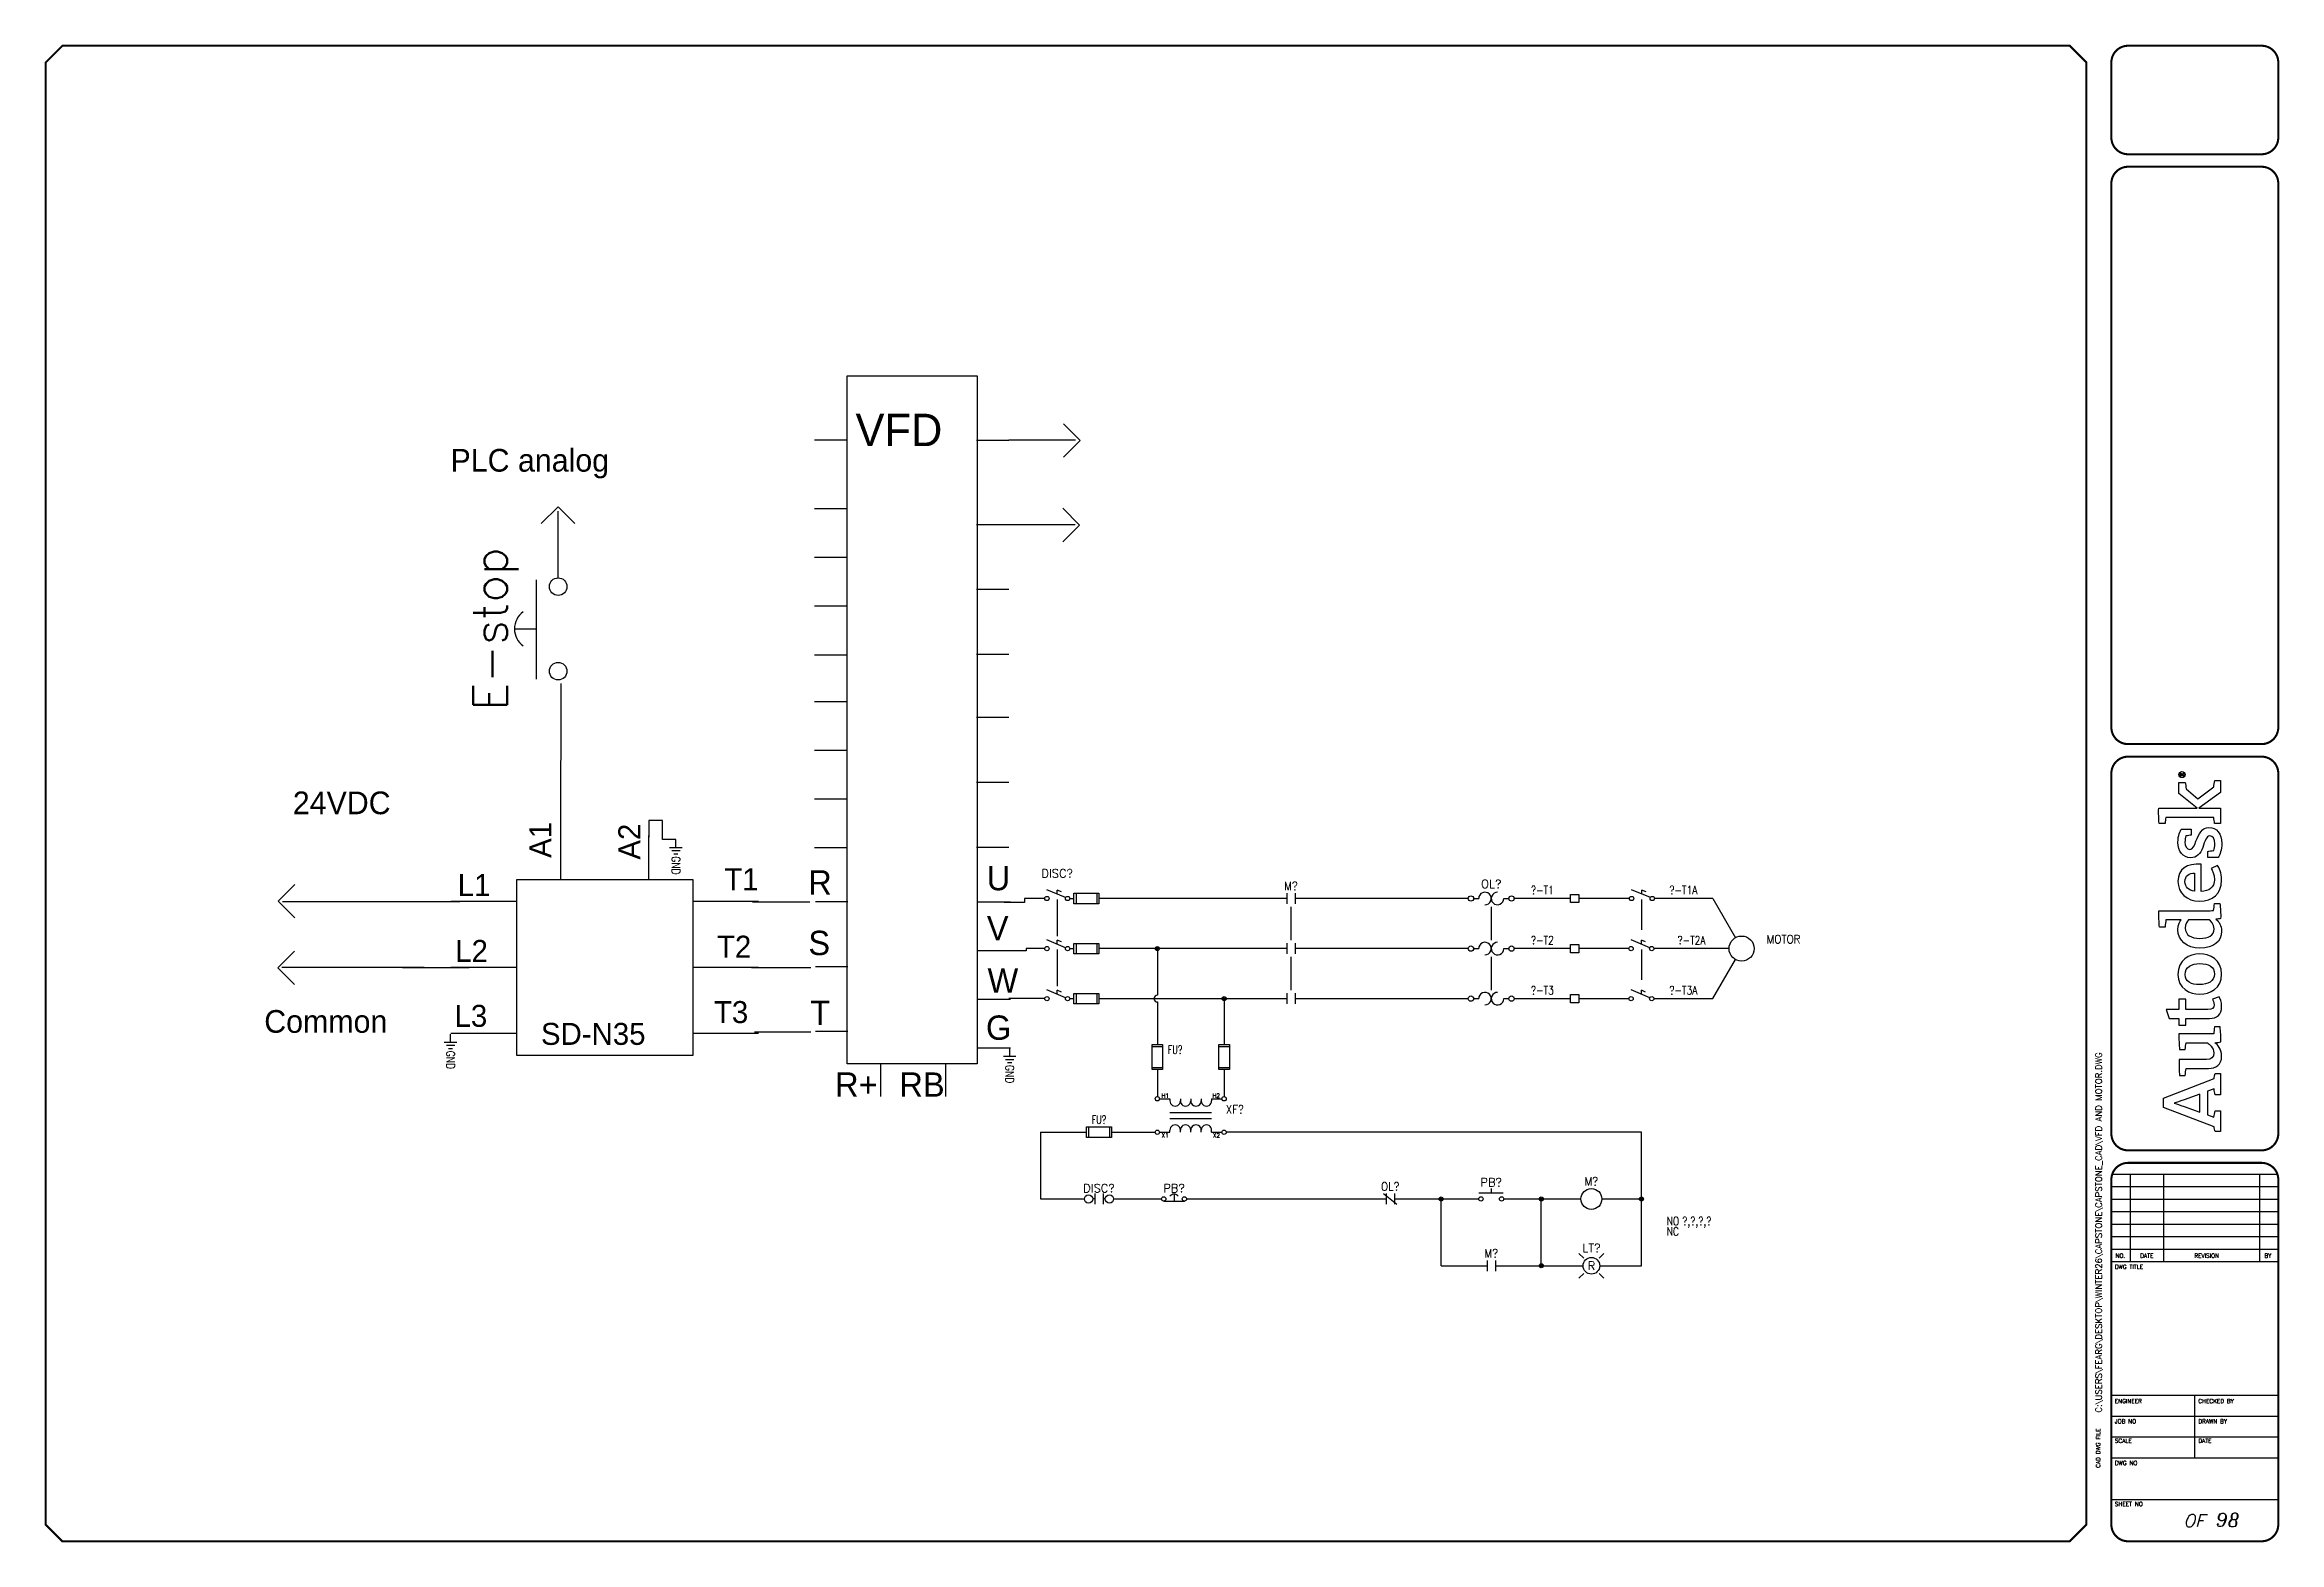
# Model space of a CAD drawing. Header units: inches. Extents: x 0 to 33.5, y 0 to 22.4.
import ezdxf
from ezdxf.enums import TextEntityAlignment as Align

# ---------------------------------------------------------------- set-up
doc = ezdxf.new("R2010")
doc.units = ezdxf.units.IN
doc.header["$MEASUREMENT"] = 0
for name, color, linetype in [('BLK_', 7, 'Continuous'), ('BRN_', 7, 'Continuous'), ('GRY_', 7, 'Continuous'), ('LAYER_1', 160, 'Continuous'), ('LINK', 9, 'Continuous'), ('MISC', 7, 'Continuous'), ('SYMS', 7, 'Continuous'), ('TAGS', 150, 'Continuous'), ('TERMS', 123, 'Continuous'), ('TITLE', 7, 'Continuous'), ('WIREFIXED', 7, 'Continuous'), ('WIRES', 7, 'Continuous'), ('XREF', 7, 'Continuous')]:
    doc.layers.add(name, color=color, linetype=linetype)
doc.styles.add('ITALIC', font='ITALIC')
doc.styles.add('SIMPLEX', font='SIMPLEX')
doc.styles.add('WD', font='romans.shx')

msp = doc.modelspace()

# ---------------------------------------------------------------- texts
for s, p in [('PLC analog', (6.094, 16.049)), ('24VDC', (3.732, 10.919)), ('Common', (3.304, 7.646))]:
    msp.add_text(s, height=0.3398).set_placement(p)

# ---------------------------------------------------------------- blocks, each defined once
blk = doc.blocks.new('AI9-BLK2')
at = {"layer": 'LAYER_1', "color": 7}
blk.add_circle((0, 0), 2.03, dxfattribs=at)
blk.add_open_spline([(1.7, 0), (1.7, -1), (1, -1.8), (0, -1.8), (-1, -1.8), (-1.7, -1), (-1.7, 0), (-1.7, 1), (-1, 1.8), (0, 1.8), (1, 1.8), (1.7, 1), (1.7, 0)], degree=3, knots=[0, 0, 0, 0, 1, 1, 1, 2, 2, 2, 3, 3, 3, 4, 4, 4, 4], dxfattribs=at)
blk = doc.blocks.new('AI9-BLK1')
at = {"layer": 'LAYER_1', "color": 7}
for points, knots in [([(0.7, -1.1), (0.7, -1.1), (0.2, -0.4), (0.2, -0.4), (0.1, -0.2), (0, -0.2), (-0.1, -0.1), (0.3, 0), (0.5, 0.2), (0.5, 0.5), (0.5, 0.8), (0.3, 1.1), (-0.2, 1.1), (-0.2, 1.1), (-0.8, 1.1), (-0.8, 1.1), (-0.8, 1.1), (-0.8, -1.1), (-0.8, -1.1), (-0.8, -1.1), (-0.5, -1.1), (-0.5, -1.1), (-0.5, -1.1), (-0.5, -0.1), (-0.5, -0.1), (-0.4, -0.1), (-0.3, -0.2), (-0.2, -0.3), (-0.2, -0.3), (0.3, -1.1), (0.3, -1.1), (0.3, -1.1), (0.7, -1.1), (0.7, -1.1)], [0, 0, 0, 0, 1, 1, 1, 2, 2, 2, 3, 3, 3, 4, 4, 4, 5, 5, 5, 6, 6, 6, 7, 7, 7, 8, 8, 8, 9, 9, 9, 10, 10, 10, 11, 11, 11, 11]), ([(0.2, 0.5), (0.2, 0.2), (-0.1, 0.1), (-0.3, 0.1), (-0.3, 0.1), (-0.5, 0.1), (-0.5, 0.1), (-0.5, 0.1), (-0.5, 0.8), (-0.5, 0.8), (-0.5, 0.8), (-0.2, 0.8), (-0.2, 0.8), (0.1, 0.8), (0.2, 0.7), (0.2, 0.5)], [0, 0, 0, 0, 1, 1, 1, 2, 2, 2, 3, 3, 3, 4, 4, 4, 5, 5, 5, 5])]:
    blk.add_open_spline(points, degree=3, knots=knots, dxfattribs=at)
blk = doc.blocks.new('LOGO')
for points, knots in [([(35.2, 4.3), (35.2, 4.3), (22.1, 38.1), (22.1, 38.1), (22.1, 38.1), (16.1, 38.1), (16.1, 38.1), (16.1, 38.1), (3.2, 4.3), (3.2, 4.3), (2.2, 4.2), (0.9, 4), (0, 3.7), (0, 3.7), (0, 0), (0, 0), (0, 0), (13.7, 0), (13.7, 0), (13.7, 0), (13.7, 3.7), (13.7, 3.7), (12.4, 4), (10.9, 4.3), (9.5, 4.4), (9.5, 4.4), (11.1, 8.8), (11.1, 8.8), (11.1, 8.8), (26.8, 8.8), (26.8, 8.8), (26.8, 8.8), (28.4, 4.3), (28.4, 4.3), (27, 4.2), (25.8, 4), (24.5, 3.7), (24.5, 3.7), (24.5, 0), (24.5, 0), (24.5, 0), (38.7, 0), (38.7, 0), (38.7, 0), (38.7, 3.7), (38.7, 3.7), (37.9, 3.9), (36, 4.3), (35.2, 4.3)], [0, 0, 0, 0, 1, 1, 1, 2, 2, 2, 3, 3, 3, 4, 4, 4, 5, 5, 5, 6, 6, 6, 7, 7, 7, 8, 8, 8, 9, 9, 9, 10, 10, 10, 11, 11, 11, 12, 12, 12, 13, 13, 13, 14, 14, 14, 15, 15, 15, 16, 16, 16, 16]), ([(12.8, 13.8), (12.8, 13.8), (16.6, 24.3), (16.6, 24.3), (17.8, 27.5), (18.2, 28.8), (18.8, 30.9), (18.8, 30.9), (18.9, 30.9), (18.9, 30.9), (19.6, 28.9), (20, 27.5), (21.1, 24.3), (21.1, 24.3), (24.9, 13.8), (24.9, 13.8), (24.9, 13.8), (12.8, 13.8), (12.8, 13.8)], [0, 0, 0, 0, 1, 1, 1, 2, 2, 2, 3, 3, 3, 4, 4, 4, 5, 5, 5, 6, 6, 6, 6]), ([(70.8, 23.1), (70.8, 23.1), (70.8, 27.7), (70.8, 27.7), (70.8, 27.7), (75.3, 27.7), (75.3, 27.7), (75.3, 27.7), (75.3, 34.3), (75.3, 34.3), (75.3, 34.3), (81.3, 36.2), (81.3, 36.2), (81.3, 36.2), (81.3, 27.7), (81.3, 27.7), (81.3, 27.7), (88, 27.7), (88, 27.7), (88, 27.7), (88, 23.1), (88, 23.1), (88, 23.1), (81.3, 23.1), (81.3, 23.1), (81.3, 23.1), (81.3, 8.4), (81.3, 8.4), (81.3, 5.6), (82.1, 4.3), (84.3, 4.3), (86, 4.3), (87.5, 5.1), (88, 5.5), (88, 5.5), (89.7, 0.9), (89.7, 0.9), (88.7, 0.3), (86.5, -0.7), (83.2, -0.7), (77.6, -0.7), (75.3, 2.4), (75.3, 7.4), (75.3, 7.4), (75.3, 23.1), (75.3, 23.1), (75.3, 23.1), (70.8, 23.1), (70.8, 23.1)], [0, 0, 0, 0, 1, 1, 1, 2, 2, 2, 3, 3, 3, 4, 4, 4, 5, 5, 5, 6, 6, 6, 7, 7, 7, 8, 8, 8, 9, 9, 9, 10, 10, 10, 11, 11, 11, 12, 12, 12, 13, 13, 13, 14, 14, 14, 15, 15, 15, 16, 16, 16, 16]), ([(147.1, 4.7), (147.1, 5.4), (147, 6.1), (147, 6.9), (147, 6.9), (147, 41.1), (147, 41.1), (143.4, 41.2), (139.3, 41), (136.1, 40.7), (136.1, 40.7), (136.1, 37), (136.1, 37), (137.7, 36.8), (139.6, 36.6), (141, 36.4), (141, 36.4), (141, 36.4), (141, 36.4), (141, 36.4), (141, 26.2), (141, 26.2), (140, 27.1), (138, 28.4), (134.3, 28.4), (127.3, 28.4), (122, 22.6), (122, 13.8), (122, 4.5), (126.6, -0.7), (133.4, -0.7), (137.1, -0.7), (139.6, 1.1), (141.3, 3.1), (141.3, 2.1), (141.6, 0.6), (141.8, 0), (145.2, -0.2), (148.7, 0.1), (151.7, 0.4), (151.7, 0.4), (151.7, 4.1), (151.7, 4.1), (150.2, 4.2), (148.4, 4.5), (147.1, 4.7)], [0, 0, 0, 0, 1, 1, 1, 2, 2, 2, 3, 3, 3, 4, 4, 4, 5, 5, 5, 6, 6, 6, 7, 7, 7, 8, 8, 8, 9, 9, 9, 10, 10, 10, 11, 11, 11, 12, 12, 12, 13, 13, 13, 14, 14, 14, 15, 15, 15, 15]), ([(229.4, 4.6), (229.4, 4.6), (221.5, 15.2), (221.5, 15.2), (221.5, 15.2), (228, 23), (228, 23), (229.4, 23.1), (231.3, 23.3), (232.4, 23.6), (232.4, 23.6), (232.4, 27.7), (232.4, 27.7), (232.4, 27.7), (225, 27.7), (225, 27.7), (225, 27.7), (215.2, 15.6), (215.2, 15.6), (215.2, 15.6), (215.2, 41.2), (215.2, 41.2), (211.8, 41.3), (208.2, 41.2), (205.1, 40.9), (205.1, 40.9), (205.1, 36.9), (205.1, 36.9), (206.5, 36.8), (208, 36.6), (209.1, 36.5), (209.1, 36.5), (209.1, 4.5), (209.1, 4.5), (207.8, 4.4), (206.3, 4.2), (205.1, 4), (205.1, 4), (205.1, 0), (205.1, 0), (205.1, 0), (215.2, 0), (215.2, 0), (215.2, 0), (215.2, 14.5), (215.2, 14.5), (215.2, 14.5), (225.6, 0), (225.6, 0), (225.6, 0), (233.7, 0), (233.7, 0), (233.7, 0), (233.7, 3.8), (233.7, 3.8), (232.2, 4.2), (230.6, 4.4), (229.4, 4.6)], [0, 0, 0, 0, 1, 1, 1, 2, 2, 2, 3, 3, 3, 4, 4, 4, 5, 5, 5, 6, 6, 6, 7, 7, 7, 8, 8, 8, 9, 9, 9, 10, 10, 10, 11, 11, 11, 12, 12, 12, 13, 13, 13, 14, 14, 14, 15, 15, 15, 16, 16, 16, 17, 17, 17, 18, 18, 18, 19, 19, 19, 19]), ([(59.7, -0.1), (59.5, 0.6), (59.2, 2.6), (59.1, 3.8), (57.8, 2), (54.9, -0.7), (50.2, -0.7), (44.2, -0.7), (42, 3.1), (42, 8.1), (42, 8.1), (42, 22.9), (42, 22.9), (40.6, 23.2), (38.8, 23.4), (37.3, 23.5), (37.3, 23.5), (37.3, 27.3), (37.3, 27.3), (40.3, 27.6), (44.4, 27.8), (48, 27.6), (48, 27.6), (48, 9.3), (48, 9.3), (48, 6.2), (49.1, 4.5), (52.3, 4.5), (55.8, 4.5), (58.4, 7.9), (59, 8.6), (59, 8.6), (59, 23), (59, 23), (57.8, 23.2), (56, 23.4), (54.6, 23.5), (54.6, 23.5), (54.6, 27.3), (54.6, 27.3), (57.6, 27.7), (61.5, 27.8), (65, 27.7), (65, 27.7), (65, 4.6), (65, 4.6), (66.3, 4.4), (68.1, 4.2), (69.6, 4.1), (69.6, 4.1), (69.6, 0.3), (69.6, 0.3), (66.7, 0), (63, -0.2), (59.7, -0.1)], [0, 0, 0, 0, 1, 1, 1, 2, 2, 2, 3, 3, 3, 4, 4, 4, 5, 5, 5, 6, 6, 6, 7, 7, 7, 8, 8, 8, 9, 9, 9, 10, 10, 10, 11, 11, 11, 12, 12, 12, 13, 13, 13, 14, 14, 14, 15, 15, 15, 16, 16, 16, 17, 17, 17, 18, 18, 18, 18]), ([(104.8, -0.7), (95.2, -0.7), (91.4, 7), (91.4, 13.8), (91.4, 20.6), (95.1, 28.4), (104.6, 28.4), (114.1, 28.4), (118.3, 20.8), (118.3, 14), (118.3, 7.2), (114.2, -0.7), (104.8, -0.7)], [0, 0, 0, 0, 1, 1, 1, 2, 2, 2, 3, 3, 3, 4, 4, 4, 4]), ([(104.5, 23.6), (99.6, 23.6), (97.8, 19.5), (97.8, 14), (97.8, 8.5), (99.9, 4.1), (104.8, 4.1), (109.8, 4.1), (111.8, 8.2), (111.8, 13.8), (111.8, 19.3), (109.5, 23.6), (104.5, 23.6)], [0, 0, 0, 0, 1, 1, 1, 2, 2, 2, 3, 3, 3, 4, 4, 4, 4]), ([(141, 7.6), (140.3, 6.7), (138.2, 4.3), (135, 4.3), (130.5, 4.3), (128.5, 8.1), (128.5, 13.8), (128.5, 19.6), (130.9, 23.5), (135.4, 23.5), (138.3, 23.5), (139.9, 22.3), (141, 21.3), (141, 21.3), (141, 7.6), (141, 7.6)], [0, 0, 0, 0, 1, 1, 1, 2, 2, 2, 3, 3, 3, 4, 4, 4, 5, 5, 5, 5]), ([(167.6, 4.1), (171.4, 4.1), (173.8, 5.5), (175, 6.2), (175, 6.2), (177.1, 2.1), (177.1, 2.1), (175.5, 1.1), (172.6, -0.7), (167.2, -0.7), (158.2, -0.7), (153.3, 5.5), (153.3, 14), (153.3, 22.5), (158.9, 28.4), (166.4, 28.4), (174.6, 28.4), (178.7, 22.5), (177.9, 12.9), (177.9, 12.9), (159.8, 12.9), (159.8, 12.9), (160, 7.9), (162.3, 4.1), (167.6, 4.1)], [0, 0, 0, 0, 1, 1, 1, 2, 2, 2, 3, 3, 3, 4, 4, 4, 5, 5, 5, 6, 6, 6, 7, 7, 7, 8, 8, 8, 8]), ([(172, 17.3), (171.9, 20.8), (170.4, 23.7), (166.3, 23.7), (162.6, 23.7), (160.6, 21.2), (159.9, 17.3), (159.9, 17.3), (172, 17.3), (172, 17.3)], [0, 0, 0, 0, 1, 1, 1, 2, 2, 2, 3, 3, 3, 3]), ([(193.3, 16.4), (190.2, 17.6), (187.8, 18.3), (187.8, 20.5), (187.8, 22.6), (189.9, 23.7), (192.6, 23.7), (194.1, 23.7), (195.6, 23.5), (196.8, 23.1), (196.9, 21.9), (197.1, 20.1), (197.3, 19.6), (197.3, 19.6), (201.3, 19.6), (201.3, 19.6), (201.3, 19.6), (201.3, 26.1), (201.3, 26.1), (200.2, 26.8), (197.1, 28.4), (192.4, 28.4), (186.5, 28.4), (182.2, 25), (182.2, 20.1), (182.2, 15.7), (184.9, 13.4), (189.1, 11.9), (193.4, 10.4), (196.7, 9.3), (196.7, 7.2), (196.7, 5.1), (195, 3.9), (191.4, 3.9), (189.9, 3.9), (188.1, 4.1), (187, 4.6), (186.9, 5.9), (186.6, 7.8), (186.3, 8.4), (186.3, 8.4), (182.3, 8.4), (182.3, 8.4), (182.3, 8.4), (182.3, 1.6), (182.3, 1.6), (182.3, 1.6), (182.3, 1.6), (182.3, 1.6), (184.1, 0.5), (187.5, -0.8), (191.8, -0.8), (198.3, -0.8), (202.4, 2.6), (202.4, 7.8), (202.4, 12.5), (197.8, 14.6), (193.3, 16.4)], [0, 0, 0, 0, 1, 1, 1, 2, 2, 2, 3, 3, 3, 4, 4, 4, 5, 5, 5, 6, 6, 6, 7, 7, 7, 8, 8, 8, 9, 9, 9, 10, 10, 10, 11, 11, 11, 12, 12, 12, 13, 13, 13, 14, 14, 14, 15, 15, 15, 16, 16, 16, 17, 17, 17, 18, 18, 18, 19, 19, 19, 19])]:
    blk.add_open_spline(points, degree=3, knots=knots)
for name, p in [('AI9-BLK2', (237.6, 25.7)), ('AI9-BLK1', (237.8, 25.7))]:
    blk.add_blockref(name, p)
blk = doc.blocks.new('NO_NUM_acade_title')
at = {"layer": 'TITLE'}
for p, q in [((30.594, 22.177), (30.594, 20.781)), ((30.969, 5.531), (33.469, 5.531)), ((31.25, 5.531), (31.25, 4.219)), ((31.75, 5.531), (31.75, 4.219)), ((33.188, 5.531), (33.188, 4.219)), ((30.969, 5.344), (33.469, 5.344)), ((30.969, 5.156), (33.469, 5.156)), ((30.969, 4.969), (33.469, 4.969)), ((30.969, 4.781), (33.469, 4.781)), ((30.969, 4.594), (33.469, 4.594)), ((30.969, 4.406), (33.469, 4.406)), ((30.969, 4.219), (33.469, 4.219)), ((30.594, 0.281), (30.594, 2.214)), ((30.969, 2.219), (33.469, 2.219)), ((32.219, 1.281), (32.219, 2.219)), ((30.969, 1.906), (33.469, 1.906)), ((30.969, 1.594), (33.469, 1.594)), ((30.969, 1.281), (33.469, 1.281)), ((30.969, 0.656), (33.469, 0.656))]:
    blk.add_line(p, q, dxfattribs=at)
at = {"layer": 'TITLE', "const_width": 0.0312}
blk.add_lwpolyline([(30.594, 0.281), (30.594, 22.177), (30.344, 22.427), (0.281, 22.427), (0.031, 22.177), (0.031, 0.281), (0.281, 0.031), (30.344, 0.031)], close=True, dxfattribs=at)
for points in [[(31.219, 22.427, 0.414214), (30.969, 22.177, 0.414214)], [(33.469, 22.177, 0.414214), (33.219, 22.427, 0.414214)], [(30.969, 21.052, 0.414214), (31.219, 20.802, 0.414214)], [(33.219, 20.802, 0.414214), (33.469, 21.052, 0.414214)], [(31.219, 20.615, 0.414214), (30.969, 20.365, 0.414214)], [(33.469, 20.365, 0.414214), (33.219, 20.615, 0.414214)], [(30.969, 12.219, 0.414214), (31.219, 11.969, 0.414214)], [(33.219, 11.969, 0.414214), (33.469, 12.219, 0.414214)], [(31.219, 11.781, 0.414214), (30.969, 11.531, 0.414214)], [(33.469, 11.531, 0.414214), (33.219, 11.781, 0.414214)], [(30.969, 6.135, 0.414214), (31.219, 5.885, 0.414214)], [(33.219, 5.885, 0.414214), (33.469, 6.135, 0.414214)], [(31.219, 5.698, 0.414214), (30.969, 5.448, 0.414214)], [(33.469, 5.448, 0.414214), (33.219, 5.698, 0.414214)], [(30.969, 0.281, 0.414214), (31.219, 0.031, 0.414214)], [(33.219, 0.031, 0.414214), (33.469, 0.281, 0.414214)]]:
    blk.add_lwpolyline(points, format="xyb", dxfattribs=at)
for points in [[(33.219, 22.427), (31.219, 22.427)], [(30.969, 22.177), (30.969, 21.052)], [(33.469, 22.177), (33.469, 21.052)], [(33.219, 20.802), (31.219, 20.802)], [(33.219, 20.615), (31.219, 20.615)], [(30.969, 20.365), (30.969, 12.219)], [(33.469, 20.365), (33.469, 12.219)], [(31.219, 11.969), (33.219, 11.969)], [(31.219, 11.781), (33.219, 11.781)], [(31.219, 5.885), (33.219, 5.885)], [(31.219, 5.698), (33.219, 5.698)], [(30.969, 5.448), (30.969, 0.281)], [(33.469, 5.448), (33.469, 0.281)], [(31.219, 0.031), (33.219, 0.031)]]:
    blk.add_lwpolyline(points, dxfattribs=at)
at = {"layer": 'TITLE', "color": 7, "const_width": 0.0312}
for points in [[(30.969, 11.531), (30.969, 6.135)], [(33.469, 11.531), (33.469, 6.135)]]:
    blk.add_lwpolyline(points, dxfattribs=at)
at = {"xscale": 0.02250000000000085, "yscale": 0.02250000000000085, "zscale": 0.02250000000000085, "rotation": 90}
blk.add_blockref('LOGO', (32.605, 6.167), dxfattribs=at)
at = {"layer": 'TITLE', "color": 1, "style": 'SIMPLEX'}
for s, p in [('DWG TITLE', (31.021, 4.109)), ('ENGINEER', (31.021, 2.099)), ('CHECKED BY', (32.271, 2.099)), ('JOB NO', (31.021, 1.797)), ('DRAWN BY', (32.271, 1.797)), ('SCALE', (31.021, 1.505)), ('DATE', (32.271, 1.505)), ('DWG NO', (31.021, 1.172)), ('SHEET NO', (31.021, 0.557))]:
    blk.add_text(s, height=0.0625, dxfattribs=at).set_placement(p)
at = {"layer": 'TITLE', "color": 1}
for s, height, style, p in [('NO.', 0.0625, 'SIMPLEX', (31.104, 4.307)), ('DATE', 0.0625, 'SIMPLEX', (31.5, 4.307)), ('REVISION', 0.0625, 'SIMPLEX', (32.396, 4.307)), ('BY', 0.0625, 'SIMPLEX', (33.313, 4.307)), ('OF', 0.1875, 'ITALIC', (32.208, 0.339))]:
    blk.add_text(s, height=height, dxfattribs=dict(at, style=style)).set_placement(p, align=Align.MIDDLE)
at = {"layer": 'TITLE', "color": 1, "style": 'SIMPLEX'}
blk.add_text('CAD DWG FILE', height=0.0625, rotation=90, dxfattribs=at).set_placement((30.802, 1.13))
at = {"layer": 'TITLE', "color": 1, "style": 'ITALIC'}
for tag, height, p in [('TITLE#1', 0.125, (32.156, 3.406)), ('TITLE#2', 0.125, (32.156, 3.204)), ('TITLE#3', 0.125, (32.156, 3.001)), ('TITLE#4', 0.125, (32.156, 2.799)), ('DWG#', 0.2, (32.156, 0.826))]:
    blk.add_attdef(tag, text='', height=height, dxfattribs=at).set_placement(p, align=Align.CENTER)
at = {"layer": 'TITLE', "color": 1, "style": 'SIMPLEX'}
blk.add_attdef('CAD#', (30.826, 1.958), '', height=0.0938, rotation=90, dxfattribs=at)
at = {"layer": 'TITLE', "color": 1}
for tag, p, height, style in [('ENGINEER', (31.237, 1.958), 0.0938, 'ITALIC'), ('CHKDBY', (32.424, 1.958), 0.0938, 'ITALIC'), ('JOB#', (31.464, 1.644), 0.0938, 'SIMPLEX'), ('DRAWNBY', (32.494, 1.644), 0.0938, 'ITALIC'), ('SCALE', (31.353, 1.344), 0.0938, 'SIMPLEX'), ('DATE', (32.408, 1.344), 0.0938, 'SIMPLEX'), ('SHTS', (32.532, 0.25), 0.2, 'ITALIC')]:
    blk.add_attdef(tag, p, '', height=height, dxfattribs=dict(at, style=style))
at = {"layer": 'TITLE', "color": 1, "style": 'ITALIC'}
blk.add_attdef('SH#', text='', height=0.2, dxfattribs=at).set_placement((31.881, 0.25), align=Align.RIGHT)
at = {"layer": 'TITLE', "color": 7, "flags": 9}
blk.add_attdef('WD_TB', (31.219, 0.031), '', height=0.125, dxfattribs=at)
blk = doc.blocks.new('HMS21')
at = {"linetype": 'Continuous'}
for p, q in [((-0.062, 0.08), (-0.062, -0.08)), ((0.062, 0.08), (0.062, -0.08))]:
    blk.add_line(p, q, dxfattribs=at)
at = {"style": 'WD'}
for tag, width, p in [('INST', 0.7, (0, 0.451)), ('LOC', 0.7, (0, 0.281)), ('TAG2', 0.9, (0, 0.125)), ('DESC1', 0.7, (0, -0.454)), ('XREF', 0.7, (0, -0.297)), ('DESC2', 0.7, (0, -0.61)), ('DESC3', 0.7, (0, -0.766))]:
    blk.add_attdef(tag, text='', height=0.125, dxfattribs=dict(at, width=width)).set_placement(p, align=Align.CENTER)
for tag, p, height, flags in [('X4TERM01', (-0.062, 0), 0.0125, 1), ('X1TERM02', (0.062, 0), 0.0125, 1), ('FAMILY', (0.097, 0.053), 0.01, 9), ('CONTACT', (0.097, 0.036), 0.01, 1)]:
    blk.add_attdef(tag, p, '', height=height, dxfattribs=dict(at, flags=flags))
for tag, p in [('X2LINK', (0, 0.125)), ('X8LINK', (0, -0.125))]:
    blk.add_attdef(tag, p, '', height=0.01, dxfattribs=at)
at = {"linetype": 'Continuous', "style": 'WD', "flags": 8}
blk.add_attdef('TERM01', text='', height=0.125, dxfattribs=at).set_placement((-0.125, -0.031), align=Align.TOP_RIGHT)
blk.add_attdef('TERM02', text='', height=0.125, dxfattribs=at).set_placement((0.125, -0.031), align=Align.TOP_LEFT)
blk = doc.blocks.new('HMO13')
blk.add_circle((0, 0), 0.188)
at = {"style": 'WD'}
for tag, p, width in [('INST', (0.381, 0.403), 0.7), ('LOC', (0.381, 0.234), 0.7), ('TAG1', (0.375, 0.077), 0.9), ('DESC1', (0.376, -0.079), 0.9), ('DESC2', (0.376, -0.235), 0.9), ('DESC3', (0.376, -0.391), 0.9), ('RATING3', (0.375, -0.548), 0.8), ('RATING4', (0.375, -0.704), 0.8), ('WDTAGALT', (0.375, -0.875), 0.7)]:
    blk.add_attdef(tag, p, '', height=0.125, dxfattribs=dict(at, width=width))
at = {"style": 'WD', "width": 0.8}
blk.add_attdef('RATING1', text='', height=0.1, dxfattribs=at).set_placement((0, 0), align=Align.CENTER)
at = {"style": 'WD', "flags": 1}
for tag, p in [('X4TERM02', (-0.188, 0)), ('X0TERM01', (-0.094, 0.162)), ('X0TERM03', (-0.094, -0.162)), ('X0TERM04', (0.133, -0.133))]:
    blk.add_attdef(tag, p, '', height=0.0125, dxfattribs=at)
at = {"linetype": 'Continuous', "style": 'WD', "flags": 9}
blk.add_attdef('ASSYCODE', text='', height=0.01, dxfattribs=at).set_placement((0, 0.125), align=Align.CENTER)
at = {"style": 'WD', "flags": 9}
blk.add_attdef('FAMILY', text='', height=0.01, dxfattribs=at).set_placement((-0.005, 0.17), align=Align.CENTER)
at = {"linetype": 'Continuous', "style": 'WD', "flags": 1}
for tag, p in [('MFG', (0, 0.14)), ('CAT', (0, 0.159))]:
    blk.add_attdef(tag, text='', height=0.01, dxfattribs=at).set_placement(p, align=Align.MIDDLE)
at = {"style": 'WD', "width": 0.8}
blk.add_attdef('RATING2', text='', height=0.1, dxfattribs=at).set_placement((0, -0.031), align=Align.TOP_CENTER)
blk = doc.blocks.new('HDS11F')
for p, q in [((0.126, 0.013), (-0.156, 0.13)), ((0, 0.065), (0, 0.125)), ((0.062, 0.099), (0, 0.125)), ((0.188, 0), (0.25, 0)), ((0.25, -0.078), (0.25, 0.078)), ((0.25, 0.078), (0.625, 0.078)), ((0.281, 0.078), (0.281, -0.078)), ((0.594, 0.078), (0.594, -0.078)), ((0.625, 0.078), (0.625, -0.078)), ((0.625, -0.078), (0.25, -0.078))]:
    blk.add_line(p, q)
for centre in [(-0.155, 0), (0.155, 0)]:
    blk.add_circle(centre, 0.0322)
at = {"style": 'WD', "width": 0.7}
for tag, p in [('INST', (0, 0.625)), ('LOC', (0, 0.469)), ('RATING1', (0, 0.156)), ('DESC1', (0, -0.405)), ('XREF', (0, -0.236)), ('DESC2', (0, -0.562))]:
    blk.add_attdef(tag, text='', height=0.125, dxfattribs=at).set_placement(p, align=Align.CENTER)
at = {"style": 'WD'}
blk.add_attdef('TAG1', text='', height=0.125, dxfattribs=at).set_placement((0, 0.312), align=Align.CENTER)
for tag, p, height, flags in [('X4TERM01', (-0.188, 0), 0.0125, 1), ('FAMILY', (0.206, 0.131), 0.01, 9), ('CONTACT', (0.206, 0.044), 0.01, 9), ('X1TERM02', (0.625, 0), 0.0125, 1)]:
    blk.add_attdef(tag, p, '', height=height, dxfattribs=dict(at, flags=flags))
for tag, p in [('X2LINK', (0, 0.156)), ('X8LINK', (0, -0.016))]:
    blk.add_attdef(tag, p, '', height=0.01, dxfattribs=at)
at = {"linetype": 'Continuous', "style": 'WD', "flags": 9}
for tag, p in [('ASSYCODE', (0.219, 0.062)), ('MFG', (0.228, 0.089)), ('CAT', (0.23, 0.108))]:
    blk.add_attdef(tag, text='', height=0.01, dxfattribs=at).set_placement(p, align=Align.CENTER)
at = {"style": 'WD', "width": 0.7}
blk.add_attdef('RATING2', text='', height=0.125, dxfattribs=at).set_placement((0.438, 0), align=Align.MIDDLE)
at = {"linetype": 'Continuous', "style": 'WD', "flags": 8}
blk.add_attdef('TERM01', text='', height=0.125, dxfattribs=at).set_placement((-0.25, -0.031), align=Align.TOP_RIGHT)
blk.add_attdef('TERM02', text='', height=0.125, dxfattribs=at).set_placement((0.688, -0.031), align=Align.TOP_LEFT)
blk = doc.blocks.new('HDS21F')
for p, q in [((0.126, 0.013), (-0.156, 0.13)), ((0, 0.065), (0, 0.125)), ((0.062, 0.099), (0, 0.125)), ((0.188, 0), (0.25, 0)), ((0.25, -0.078), (0.25, 0.078)), ((0.25, 0.078), (0.625, 0.078)), ((0.281, 0.078), (0.281, -0.078)), ((0.594, 0.078), (0.594, -0.078)), ((0.625, 0.078), (0.625, -0.078)), ((0.625, -0.078), (0.25, -0.078))]:
    blk.add_line(p, q)
for centre in [(-0.155, 0), (0.155, 0)]:
    blk.add_circle(centre, 0.0322)
at = {"style": 'WD', "width": 0.7}
for tag, p in [('INST', (0, 0.625)), ('LOC', (0, 0.469)), ('RATING1', (0, 0.156)), ('DESC1', (0, -0.406)), ('XREF', (0, -0.236)), ('DESC2', (0, -0.563))]:
    blk.add_attdef(tag, text='', height=0.125, dxfattribs=at).set_placement(p, align=Align.CENTER)
at = {"style": 'WD'}
blk.add_attdef('TAG2', text='', height=0.125, dxfattribs=at).set_placement((0, 0.312), align=Align.CENTER)
for tag, p, height, flags in [('X4TERM01', (-0.188, 0), 0.0125, 1), ('FAMILY', (0.206, 0.131), 0.01, 9), ('CONTACT', (0.206, 0.111), 0.01, 9), ('X1TERM02', (0.625, 0), 0.0125, 1)]:
    blk.add_attdef(tag, p, '', height=height, dxfattribs=dict(at, flags=flags))
for tag, p in [('X2LINK', (0, 0.188)), ('X8LINK', (0, -0.016))]:
    blk.add_attdef(tag, p, '', height=0.01, dxfattribs=at)
at = {"style": 'WD', "width": 0.7}
blk.add_attdef('RATING2', text='', height=0.125, dxfattribs=at).set_placement((0.438, 0), align=Align.MIDDLE)
at = {"linetype": 'Continuous', "style": 'WD', "flags": 8}
blk.add_attdef('TERM01', text='', height=0.125, dxfattribs=at).set_placement((-0.25, -0.031), align=Align.TOP_RIGHT)
blk.add_attdef('TERM02', text='', height=0.125, dxfattribs=at).set_placement((0.688, -0.031), align=Align.TOP_LEFT)
blk = doc.blocks.new('WDDOT')
for radius in [0.03, 0.0187, 0.00929]:
    blk.add_circle((0, 0), radius)
blk = doc.blocks.new('HXF1')
for p, q in [((-0.469, 0), (-0.312, 0)), ((-0.312, 0), (-0.312, -0.031)), ((-0.156, 0), (-0.156, -0.031)), ((0, 0), (0, -0.031)), ((0.156, 0), (0.156, -0.031)), ((0.312, 0), (0.467, 0)), ((0.312, 0), (0.312, -0.031)), ((-0.312, -0.203), (0.312, -0.203)), ((-0.312, -0.297), (0.312, -0.297)), ((-0.469, -0.5), (-0.312, -0.5)), ((-0.312, -0.5), (-0.312, -0.469)), ((-0.156, -0.5), (-0.156, -0.469)), ((0, -0.5), (0, -0.469)), ((0.156, -0.5), (0.156, -0.469)), ((0.312, -0.5), (0.312, -0.469)), ((0.312, -0.5), (0.467, -0.5))]:
    blk.add_line(p, q)
for centre in [(-0.501, 0), (0.499, 0), (-0.501, -0.5), (0.499, -0.5)]:
    blk.add_circle(centre, 0.0322)
for centre, start, end in [((-0.234, -0.031), 180, 0.001), ((-0.078, -0.031), 180, 0.001), ((0.078, -0.031), 180, 0.001), ((0.234, -0.031), 180, 0.001), ((-0.234, -0.469), 0.001, 180.002), ((-0.078, -0.469), 0.001, 180.002), ((0.078, -0.469), 0.001, 180.002), ((0.234, -0.469), 0.001, 180.002)]:
    blk.add_arc(centre, 0.0781, start, end)
at = {"style": 'WD', "width": 0.7}
for tag, p in [('INST', (-0.591, 0.006)), ('DESC1', (-0.591, -0.32)), ('LOC', (-0.591, -0.164)), ('DESC2', (-0.591, -0.476))]:
    blk.add_attdef(tag, text='', height=0.125, dxfattribs=at).set_placement(p, align=Align.RIGHT)
at = {"linetype": 'Continuous', "style": 'WD', "flags": 8}
for tag, p in [('TERM03', (-0.031, 0.016)), ('TERM02', (0.438, 0.016))]:
    blk.add_attdef(tag, text='', height=0.125, dxfattribs=at).set_placement(p, align=Align.RIGHT)
at = {"style": 'WD'}
for tag, p, height, flags in [('X4TERM01', (-0.533, 0), 0.0125, 1), ('X2TERM01', (-0.501, 0.032), 0.0125, 1), ('X2TERM03', (0, 0.009), 0.0125, 1), ('X2TERM02', (0.499, 0.032), 0.0125, 1), ('X1TERM02', (0.531, 0), 0.0125, 1), ('FAMILY', (0.46, -0.247), 0.01, 9), ('X4TERM04', (-0.533, -0.5), 0.0125, 1), ('X8TERM04', (-0.501, -0.532), 0.0125, 1), ('X8TERM06', (0, -0.507), 0.0125, 1), ('X8TERM05', (0.499, -0.532), 0.0125, 1), ('X1TERM05', (0.531, -0.5), 0.0125, 1)]:
    blk.add_attdef(tag, p, '', height=height, dxfattribs=dict(at, flags=flags))
at = {"linetype": 'Continuous', "style": 'WD', "flags": 8}
blk.add_attdef('TERM01', (-0.438, 0.016), '', height=0.125, dxfattribs=at)
at = {"linetype": 'Continuous', "style": 'WD', "flags": 9}
for tag, p in [('ASSYCODE', (0.487, -0.313)), ('MFG', (0.484, -0.295)), ('CAT', (0.485, -0.275))]:
    blk.add_attdef(tag, text='', height=0.01, dxfattribs=at).set_placement(p, align=Align.CENTER)
at = {"style": 'WD'}
blk.add_attdef('TAG1', (0.524, -0.219), '', height=0.125, dxfattribs=at)
at = {"style": 'WD', "width": 0.7}
blk.add_attdef('RATING1', (0.556, -0.375), '', height=0.125, dxfattribs=at)
at = {"linetype": 'Continuous', "style": 'WD', "flags": 8}
for tag, p in [('TERM06', (-0.031, -0.516)), ('TERM05', (0.438, -0.516))]:
    blk.add_attdef(tag, text='', height=0.125, dxfattribs=at).set_placement(p, align=Align.TOP_RIGHT)
blk.add_attdef('TERM04', text='', height=0.125, dxfattribs=at).set_placement((-0.438, -0.516), align=Align.TOP_LEFT)
blk = doc.blocks.new('VFU1')
for p, q in [((-0.078, -0.188), (-0.078, 0.188)), ((-0.078, 0.188), (0.078, 0.188)), ((-0.078, 0.156), (0.078, 0.156)), ((0.078, 0.188), (0.078, -0.188)), ((-0.078, -0.156), (0.078, -0.156)), ((0.078, -0.188), (-0.078, -0.188))]:
    blk.add_line(p, q)
at = {"style": 'WD', "width": 0.7}
for tag, p in [('INST', (0.156, 0.359)), ('TAG1', (0.156, 0.047)), ('LOC', (0.156, 0.203)), ('DESC1', (0.156, -0.172)), ('DESC2', (0.156, -0.328)), ('DESC3', (0.156, -0.484))]:
    blk.add_attdef(tag, p, '', height=0.125, dxfattribs=at)
at = {"linetype": 'Continuous', "style": 'WD', "width": 0.7, "flags": 8}
blk.add_attdef('TERM01', text='', height=0.1, dxfattribs=at).set_placement((-0.055, 0.207), align=Align.RIGHT)
at = {"color": 7, "style": 'WD'}
for tag, p in [('X4LINK', (-0.125, 0)), ('X1LINK', (0.141, 0))]:
    blk.add_attdef(tag, p, '', height=0.01, dxfattribs=at)
at = {"style": 'WD', "width": 0.7}
blk.add_attdef('RATING1', text='', height=0.0938, rotation=90, dxfattribs=at).set_placement((0, 0), align=Align.MIDDLE_CENTER)
at = {"color": 7, "style": 'WD', "flags": 1}
for tag, p in [('X2TERM01', (0, 0.188)), ('X8TERM02', (0, -0.188))]:
    blk.add_attdef(tag, p, '', height=0.0109, dxfattribs=at)
at = {"linetype": 'Continuous', "style": 'WD', "width": 0.7, "flags": 8}
blk.add_attdef('TERM02', text='', height=0.1, dxfattribs=at).set_placement((-0.041, -0.213), align=Align.TOP_RIGHT)
at = {"linetype": 'Continuous', "style": 'WD', "flags": 9}
blk.add_attdef('ASSYCODE', text='', height=0.01, dxfattribs=at).set_placement((-0.098, -0.108), align=Align.CENTER)
at = {"style": 'WD', "flags": 9}
blk.add_attdef('FAMILY', text='', height=0.01, dxfattribs=at).set_placement((-0.08, -0.036), align=Align.RIGHT)
at = {"linetype": 'Continuous', "style": 'WD', "flags": 9}
for tag, p in [('MFG', (-0.08, -0.088)), ('CAT', (-0.08, -0.073))]:
    blk.add_attdef(tag, text='', height=0.01, dxfattribs=at).set_placement(p, align=Align.RIGHT)
blk = doc.blocks.new('VFU2')
for p, q in [((-0.078, -0.188), (-0.078, 0.188)), ((-0.078, 0.188), (0.078, 0.188)), ((-0.078, 0.156), (0.078, 0.156)), ((0.078, 0.188), (0.078, -0.188)), ((-0.078, -0.156), (0.078, -0.156)), ((0.078, -0.188), (-0.078, -0.188))]:
    blk.add_line(p, q)
at = {"style": 'WD', "width": 0.7}
for tag, p in [('INST', (0.156, 0.359)), ('TAG2', (0.156, 0.047)), ('LOC', (0.156, 0.203)), ('DESC1', (0.156, -0.172)), ('DESC2', (0.156, -0.328)), ('DESC3', (0.156, -0.484))]:
    blk.add_attdef(tag, p, '', height=0.125, dxfattribs=at)
at = {"linetype": 'Continuous', "style": 'WD', "width": 0.7, "flags": 8}
blk.add_attdef('TERM01', text='', height=0.1, dxfattribs=at).set_placement((-0.055, 0.207), align=Align.RIGHT)
at = {"linetype": 'Continuous', "style": 'WD', "flags": 9}
for tag, p in [('ASSYCODE', (-0.156, 0.063)), ('MFG', (-0.156, -0.105)), ('CAT', (-0.156, -0.085))]:
    blk.add_attdef(tag, text='', height=0.01, dxfattribs=at).set_placement(p, align=Align.CENTER)
at = {"color": 7, "style": 'WD'}
for tag, p in [('X4LINK', (-0.125, 0)), ('X1LINK', (0.141, 0))]:
    blk.add_attdef(tag, p, '', height=0.01, dxfattribs=at)
at = {"style": 'WD', "width": 0.7}
blk.add_attdef('RATING1', text='', height=0.0938, rotation=90, dxfattribs=at).set_placement((0, 0), align=Align.MIDDLE_CENTER)
at = {"color": 7, "style": 'WD', "flags": 1}
for tag, p in [('X2TERM01', (0, 0.188)), ('X8TERM02', (0, -0.188))]:
    blk.add_attdef(tag, p, '', height=0.01, dxfattribs=at)
at = {"linetype": 'Continuous', "style": 'WD', "width": 0.7, "flags": 8}
blk.add_attdef('TERM02', text='', height=0.1, dxfattribs=at).set_placement((-0.041, -0.213), align=Align.TOP_RIGHT)
at = {"style": 'WD', "flags": 9}
blk.add_attdef('FAMILY', text='', height=0.01, dxfattribs=at).set_placement((-0.08, -0.036), align=Align.RIGHT)
blk = doc.blocks.new('HFU1')
for p, q in [((-0.188, -0.078), (-0.188, 0.078)), ((-0.188, 0.078), (0.188, 0.078)), ((-0.156, 0.078), (-0.156, -0.078)), ((0.156, 0.078), (0.156, -0.078)), ((0.188, 0.078), (0.188, -0.078)), ((0.188, -0.078), (-0.188, -0.078))]:
    blk.add_line(p, q)
at = {"style": 'WD', "width": 0.7}
for tag, p in [('INST', (0, 0.422)), ('LOC', (0, 0.266)), ('TAG1', (0, 0.125))]:
    blk.add_attdef(tag, text='', height=0.125, dxfattribs=at).set_placement(p, align=Align.CENTER)
at = {"style": 'WD'}
for tag, p, height, flags in [('X4TERM01', (-0.188, 0), 0.0109, 1), ('FAMILY', (0.129, 0.108), 0.01, 9), ('X1TERM02', (0.188, 0), 0.0109, 1)]:
    blk.add_attdef(tag, p, '', height=height, dxfattribs=dict(at, flags=flags))
at = {"style": 'WD', "width": 0.7}
blk.add_attdef('RATING1', text='', height=0.0938, dxfattribs=at).set_placement((0, 0), align=Align.MIDDLE_CENTER)
at = {"style": 'WD'}
for tag, p in [('X2LINK', (0, 0.109)), ('X8LINK', (0, -0.109))]:
    blk.add_attdef(tag, p, '', height=0.01, dxfattribs=at)
at = {"linetype": 'Continuous', "style": 'WD', "flags": 9}
for tag, p in [('ASSYCODE', (0.157, 0.251)), ('MFG', (0.156, 0.083)), ('CAT', (0.156, 0.102))]:
    blk.add_attdef(tag, text='', height=0.01, dxfattribs=at).set_placement(p, align=Align.CENTER)
at = {"linetype": 'Continuous', "style": 'WD', "width": 0.7, "flags": 8}
blk.add_attdef('TERM01', text='', height=0.1, dxfattribs=at).set_placement((-0.25, -0.016), align=Align.TOP_RIGHT)
at = {"style": 'WD', "width": 0.7}
for tag, p in [('DESC1', (0.047, -0.234)), ('DESC2', (0.047, -0.391)), ('DESC3', (0.047, -0.547))]:
    blk.add_attdef(tag, text='', height=0.125, dxfattribs=at).set_placement(p, align=Align.MIDDLE_LEFT)
at = {"linetype": 'Continuous', "style": 'WD', "width": 0.7, "flags": 8}
blk.add_attdef('TERM02', text='', height=0.1, dxfattribs=at).set_placement((0.25, -0.016), align=Align.TOP_LEFT)
blk = doc.blocks.new('HDS21IT')
for p, q in [((-0.062, 0), (-0.094, 0)), ((0.094, 0), (0.062, 0))]:
    blk.add_line(p, q)
at = {"linetype": 'Continuous'}
for p, q in [((-0.062, 0.08), (-0.062, -0.08)), ((0.062, 0.08), (0.062, -0.08))]:
    blk.add_line(p, q, dxfattribs=at)
for centre in [(-0.156, 0), (0.156, 0)]:
    blk.add_circle(centre, 0.0625)
at = {"style": 'WD', "width": 0.7}
for tag, p in [('INST', (0, 0.435)), ('LOC', (0, 0.266)), ('DESC1', (0, -0.387)), ('XREF', (0, -0.235)), ('DESC2', (0, -0.543))]:
    blk.add_attdef(tag, text='', height=0.125, dxfattribs=at).set_placement(p, align=Align.CENTER)
at = {"linetype": 'Continuous', "style": 'WD', "width": 0.8, "flags": 8}
for tag, p in [('TERM01', (-0.156, 0)), ('TERM02', (0.156, 0))]:
    blk.add_attdef(tag, text='', height=0.0625, dxfattribs=at).set_placement(p, align=Align.MIDDLE_CENTER)
at = {"style": 'WD'}
for tag, p, height, flags in [('X4TERM01', (-0.219, 0), 0.0125, 1), ('FAMILY', (0.097, 0.053), 0.01, 9), ('CONTACT', (0.097, 0.036), 0.01, 1), ('X1TERM02', (0.219, 0), 0.0125, 1)]:
    blk.add_attdef(tag, p, '', height=height, dxfattribs=dict(at, flags=flags))
blk.add_attdef('TAG2', text='', height=0.125, dxfattribs=at).set_placement((0, 0.099), align=Align.CENTER)
for tag, p in [('X2LINK', (0, 0.172)), ('X8LINK', (0, -0.172))]:
    blk.add_attdef(tag, p, '', height=0.01, dxfattribs=at)
blk = doc.blocks.new('HPB12M')
for p, q in [((0, 0.074), (0, -0.031)), ((-0.156, -0.032), (0.156, -0.032))]:
    blk.add_line(p, q)
for centre in [(-0.155, 0), (0.155, 0)]:
    blk.add_circle(centre, 0.0322)
blk.add_arc((0, -0.006), 0.0781, 36.8699, 143.1301)
at = {"style": 'WD', "width": 0.7}
for tag, p in [('INST', (0, 0.738)), ('LOC', (0, 0.568)), ('DESC1', (0, 0.412)), ('DESC2', (0, 0.255)), ('XREF', (0, -0.232))]:
    blk.add_attdef(tag, text='', height=0.125, dxfattribs=at).set_placement(p, align=Align.CENTER)
at = {"style": 'WD'}
blk.add_attdef('TAG1', text='', height=0.125, dxfattribs=at).set_placement((0, 0.099), align=Align.CENTER)
for tag, p, height, flags in [('X4TERM01', (-0.188, 0), 0.0125, 1), ('FAMILY', (0.054, 0.058), 0.01, 9), ('CONTACT', (0.054, 0.042), 0.01, 9), ('X1TERM02', (0.188, 0), 0.0125, 1)]:
    blk.add_attdef(tag, p, '', height=height, dxfattribs=dict(at, flags=flags))
for tag, p in [('X2LINK', (0, 0.125)), ('X8LINK', (0, -0.094))]:
    blk.add_attdef(tag, p, '', height=0.01, dxfattribs=at)
at = {"linetype": 'Continuous', "style": 'WD', "flags": 9}
for tag, p in [('MFG', (0.076, 0)), ('CAT', (0.076, 0.017)), ('ASSYCODE', (0.076, -0.017))]:
    blk.add_attdef(tag, text='', height=0.01, dxfattribs=at).set_placement(p, align=Align.CENTER)
at = {"linetype": 'Continuous', "style": 'WD', "flags": 8}
blk.add_attdef('TERM01', text='', height=0.125, dxfattribs=at).set_placement((-0.25, -0.016), align=Align.TOP_RIGHT)
blk.add_attdef('TERM02', text='', height=0.125, dxfattribs=at).set_placement((0.25, -0.016), align=Align.TOP_LEFT)
blk = doc.blocks.new('HMS1')
blk.add_circle((0, 0), 0.156)
at = {"style": 'WD'}
for tag, width, p in [('INST', 0.7, (0.006, 0.528)), ('LOC', 0.7, (0.006, 0.359)), ('TAG1', 0.9, (0, 0.202))]:
    blk.add_attdef(tag, text='', height=0.125, dxfattribs=dict(at, width=width)).set_placement(p, align=Align.CENTER)
at = {"style": 'WD', "flags": 1}
for tag, p in [('X4TERM01', (-0.156, 0)), ('X1TERM02', (0.156, 0))]:
    blk.add_attdef(tag, p, '', height=0.0125, dxfattribs=at)
at = {"linetype": 'Continuous', "style": 'WD', "flags": 9}
blk.add_attdef('ASSYCODE', text='', height=0.01, dxfattribs=at).set_placement((0, 0.113), align=Align.CENTER)
at = {"style": 'WD', "flags": 9}
blk.add_attdef('FAMILY', text='', height=0.01, dxfattribs=at).set_placement((-0.005, 0.17), align=Align.CENTER)
at = {"linetype": 'Continuous', "style": 'WD', "flags": 1}
for tag, p in [('MFG', (0, 0.14)), ('CAT', (0, 0.159))]:
    blk.add_attdef(tag, text='', height=0.01, dxfattribs=at).set_placement(p, align=Align.MIDDLE)
at = {"style": 'WD'}
for tag, p, width in [('DESC1', (1.126, 0.076), 0.9), ('DESC2', (1.126, -0.081), 0.9), ('DESC3', (1.126, -0.237), 0.9), ('XREFNO', (1.359, -0.393), 0.8), ('XREFNC', (1.359, -0.549), 0.8)]:
    blk.add_attdef(tag, p, '', height=0.125, dxfattribs=dict(at, width=width))
at = {"linetype": 'Continuous', "style": 'WD'}
blk.add_attdef('TERM01', text='', height=0.125, dxfattribs=at).set_placement((-0.2, -0.035), align=Align.TOP_RIGHT)
blk.add_attdef('TERM02', text='', height=0.125, dxfattribs=at).set_placement((0.2, -0.035), align=Align.TOP_LEFT)
at = {"style": 'WD', "width": 0.8, "flags": 8}
for tag, p in [('NO', (1.126, -0.393)), ('NC', (1.126, -0.549))]:
    blk.add_attdef(tag, p, '', height=0.125, dxfattribs=at)
blk = doc.blocks.new('HOL22')
at = {"linetype": 'Continuous'}
for p, q in [((-0.1, 0.08), (0.1, -0.08)), ((-0.062, 0.08), (-0.062, -0.08)), ((0.062, 0.08), (0.062, -0.08))]:
    blk.add_line(p, q, dxfattribs=at)
at = {"style": 'WD'}
for tag, width, p in [('INST', 0.7, (0, 0.451)), ('LOC', 0.7, (0, 0.281)), ('TAG2', 0.9, (0, 0.125)), ('DESC1', 0.7, (0, -0.449)), ('XREF', 0.7, (0, -0.297)), ('DESC2', 0.7, (0, -0.606))]:
    blk.add_attdef(tag, text='', height=0.125, dxfattribs=dict(at, width=width)).set_placement(p, align=Align.CENTER)
for tag, p, height, flags in [('X4TERM01', (-0.062, 0), 0.0125, 1), ('X1TERM02', (0.062, 0), 0.0125, 1), ('FAMILY', (0.097, 0.053), 0.01, 9), ('CONTACT', (0.097, 0.036), 0.01, 1)]:
    blk.add_attdef(tag, p, '', height=height, dxfattribs=dict(at, flags=flags))
for tag, p in [('X2LINK', (0, 0.25)), ('X8LINK', (0, -0.172))]:
    blk.add_attdef(tag, p, '', height=0.01, dxfattribs=at)
at = {"linetype": 'Continuous', "style": 'WD', "flags": 8}
blk.add_attdef('TERM01', text='', height=0.125, dxfattribs=at).set_placement((-0.125, -0.016), align=Align.TOP_RIGHT)
blk.add_attdef('TERM02', text='', height=0.125, dxfattribs=at).set_placement((0.125, -0.016), align=Align.TOP_LEFT)
blk = doc.blocks.new('HPB11')
for p, q in [((-0.185, 0.094), (0.18, 0.094)), ((0, 0.156), (0, 0.094))]:
    blk.add_line(p, q)
for centre in [(-0.155, 0), (0.155, 0)]:
    blk.add_circle(centre, 0.0322)
at = {"style": 'WD', "width": 0.7}
for tag, p in [('INST', (0, 0.826)), ('LOC', (0, 0.656)), ('DESC1', (0, 0.5)), ('DESC2', (0, 0.344)), ('XREF', (0, -0.219))]:
    blk.add_attdef(tag, text='', height=0.125, dxfattribs=at).set_placement(p, align=Align.CENTER)
at = {"style": 'WD'}
blk.add_attdef('TAG1', text='', height=0.125, dxfattribs=at).set_placement((0, 0.188), align=Align.CENTER)
for tag, p, height, flags in [('X4TERM01', (-0.188, 0), 0.0125, 1), ('X1TERM02', (0.188, 0), 0.0125, 1), ('FAMILY', (0.205, 0.152), 0.01, 9), ('CONTACT', (0.205, 0.136), 0.01, 1)]:
    blk.add_attdef(tag, p, '', height=height, dxfattribs=dict(at, flags=flags))
for tag, p in [('X2LINK', (0, 0.219)), ('X8LINK', (0, 0))]:
    blk.add_attdef(tag, p, '', height=0.01, dxfattribs=at)
at = {"linetype": 'Continuous', "style": 'WD', "flags": 9}
for tag, p in [('ASSYCODE', (0.23, 0.071)), ('MFG', (0.228, 0.089)), ('CAT', (0.23, 0.108))]:
    blk.add_attdef(tag, text='', height=0.01, dxfattribs=at).set_placement(p, align=Align.CENTER)
at = {"linetype": 'Continuous', "style": 'WD', "flags": 8}
blk.add_attdef('TERM01', text='', height=0.125, dxfattribs=at).set_placement((-0.25, -0.031), align=Align.TOP_RIGHT)
blk.add_attdef('TERM02', text='', height=0.125, dxfattribs=at).set_placement((0.25, -0.031), align=Align.TOP_LEFT)
blk = doc.blocks.new('HLT1R')
for p, q in [((-0.115, 0.115), (-0.186, 0.186)), ((0.115, 0.115), (0.186, 0.186)), ((-0.115, -0.115), (-0.186, -0.186)), ((0.115, -0.115), (0.186, -0.186))]:
    blk.add_line(p, q)
blk.add_circle((0, 0), 0.125)
at = {"style": 'WD', "width": 0.7}
for tag, p in [('INST', (0.006, 0.528)), ('LOC', (0.006, 0.359))]:
    blk.add_attdef(tag, text='', height=0.125, dxfattribs=at).set_placement(p, align=Align.CENTER)
at = {"style": 'WD'}
blk.add_attdef('COLOR', text='', height=0.125, dxfattribs=at).set_placement((0, 0), align=Align.MIDDLE)
blk.add_attdef('TAG1', text='', height=0.125, dxfattribs=at).set_placement((0, 0.202), align=Align.CENTER)
at = {"style": 'WD', "flags": 1}
for tag, p in [('X4TERM01', (-0.125, 0)), ('X1TERM02', (0.125, 0))]:
    blk.add_attdef(tag, p, '', height=0.0125, dxfattribs=at)
at = {"linetype": 'Continuous', "style": 'WD', "flags": 9}
blk.add_attdef('ASSYCODE', text='', height=0.01, dxfattribs=at).set_placement((-0.003, 0.098), align=Align.CENTER)
at = {"style": 'WD', "flags": 9}
blk.add_attdef('FAMILY', text='', height=0.01, dxfattribs=at).set_placement((-0.005, 0.161), align=Align.CENTER)
at = {"linetype": 'Continuous', "style": 'WD', "flags": 1}
for tag, p in [('MFG', (0, 0.121)), ('CAT', (0, 0.14))]:
    blk.add_attdef(tag, text='', height=0.01, dxfattribs=at).set_placement(p, align=Align.MIDDLE)
at = {"style": 'WD'}
for tag, p, width in [('DESC1', (1.125, 0), 0.9), ('WDTAGALT', (1.125, -0.312), 0.7)]:
    blk.add_attdef(tag, p, '', height=0.125, dxfattribs=dict(at, width=width))
at = {"linetype": 'Continuous', "style": 'WD', "flags": 8}
blk.add_attdef('TERM01', text='', height=0.125, dxfattribs=at).set_placement((-0.175, -0.031), align=Align.TOP_RIGHT)
blk.add_attdef('TERM02', text='', height=0.125, dxfattribs=at).set_placement((0.175, -0.031), align=Align.TOP_LEFT)
at = {"style": 'WD', "width": 0.9}
blk.add_attdef('DESC2', text='', height=0.125, dxfattribs=at).set_placement((1.125, -0.031), align=Align.TOP_LEFT)
blk = doc.blocks.new('HOL1')
for p, q in [((-0.264, 0), (-0.188, 0)), ((0.188, 0), (0.264, 0))]:
    blk.add_line(p, q)
at = {"linetype": 'Continuous'}
for centre in [(-0.304, 0), (0.304, 0)]:
    blk.add_circle(centre, 0.04, dxfattribs=at)
for centre, start, end in [((-0.094, 0), 270.001, 180.002), ((0.094, 0), 90, 0.001)]:
    blk.add_arc(centre, 0.0938, start, end)
at = {"style": 'WD', "width": 0.7}
for tag, p in [('INST', (0, 0.795)), ('LOC', (0, 0.625)), ('DESC1', (0, 0.469)), ('DESC2', (0, 0.312)), ('RATING1', (0, -0.266))]:
    blk.add_attdef(tag, text='', height=0.125, dxfattribs=at).set_placement(p, align=Align.CENTER)
at = {"style": 'WD'}
for tag, p, height, flags in [('X4TERM01', (-0.344, 0), 0.0125, 1), ('FAMILY', (0.205, 0.152), 0.01, 9), ('X1TERM02', (0.344, 0), 0.0125, 1)]:
    blk.add_attdef(tag, p, '', height=height, dxfattribs=dict(at, flags=flags))
blk.add_attdef('TAG1', text='', height=0.125, dxfattribs=at).set_placement((0, 0.156), align=Align.CENTER)
for tag, p in [('X2LINK', (0, 0.125)), ('X8LINK', (0, -0.125))]:
    blk.add_attdef(tag, p, '', height=0.01, dxfattribs=at)
at = {"linetype": 'Continuous', "style": 'WD', "flags": 9}
for tag, p in [('ASSYCODE', (0.219, 0.062)), ('MFG', (0.228, 0.089)), ('CAT', (0.23, 0.108))]:
    blk.add_attdef(tag, text='', height=0.01, dxfattribs=at).set_placement(p, align=Align.CENTER)
at = {"linetype": 'Continuous', "style": 'WD', "flags": 8}
blk.add_attdef('TERM01', text='', height=0.125, dxfattribs=at).set_placement((-0.406, -0.031), align=Align.TOP_RIGHT)
blk.add_attdef('TERM02', text='', height=0.125, dxfattribs=at).set_placement((0.406, -0.031), align=Align.TOP_LEFT)
blk = doc.blocks.new('HOL2')
for p, q in [((-0.264, 0), (-0.188, 0)), ((0.188, 0), (0.264, 0))]:
    blk.add_line(p, q)
at = {"linetype": 'Continuous'}
for centre in [(-0.304, 0), (0.304, 0)]:
    blk.add_circle(centre, 0.04, dxfattribs=at)
for centre, start, end in [((-0.094, 0), 270.001, 180.002), ((0.094, 0), 90, 0.001)]:
    blk.add_arc(centre, 0.0938, start, end)
at = {"style": 'WD', "width": 0.7}
for tag, p in [('INST', (0, 0.81)), ('LOC', (0, 0.641)), ('DESC1', (0, 0.484)), ('DESC2', (0, 0.328))]:
    blk.add_attdef(tag, text='', height=0.125, dxfattribs=at).set_placement(p, align=Align.CENTER)
at = {"style": 'WD'}
for tag, p, height, flags in [('X4TERM01', (-0.344, 0), 0.0125, 1), ('FAMILY', (0.205, 0.152), 0.01, 9), ('X1TERM02', (0.344, 0), 0.0125, 1)]:
    blk.add_attdef(tag, p, '', height=height, dxfattribs=dict(at, flags=flags))
blk.add_attdef('TAG2', text='', height=0.125, dxfattribs=at).set_placement((0, 0.172), align=Align.CENTER)
for tag, p in [('X2LINK', (0, 0.125)), ('X8LINK', (0, -0.125))]:
    blk.add_attdef(tag, p, '', height=0.01, dxfattribs=at)
at = {"linetype": 'Continuous', "style": 'WD', "flags": 8}
blk.add_attdef('TERM01', text='', height=0.125, dxfattribs=at).set_placement((-0.406, -0.016), align=Align.TOP_RIGHT)
blk.add_attdef('TERM02', text='', height=0.125, dxfattribs=at).set_placement((0.406, -0.016), align=Align.TOP_LEFT)
blk = doc.blocks.new('HT0001')
for p, q in [((-0.062, 0.062), (0.062, 0.062)), ((-0.062, -0.062), (-0.062, 0.062)), ((0.062, 0.062), (0.062, -0.062)), ((0.062, -0.062), (-0.062, -0.062))]:
    blk.add_line(p, q)
at = {"style": 'WD'}
for tag, p, width in [('INST', (0.062, 0.42), 0.7), ('LOC', (0.062, 0.25), 0.7), ('DESC1', (0.05, -0.385), 0.8)]:
    blk.add_attdef(tag, p, '', height=0.125, dxfattribs=dict(at, width=width))
at = {"style": 'WD', "flags": 1}
for tag, p, height in [('X4TERM01', (-0.062, 0), 0.0125), ('X4TERMDESC01', (-0.055, -0.023), 0.025), ('X2TERMDESC01', (-0.006, 0.029), 0.025), ('STRIPSEQ', (0, 0), 0.00125), ('X2TERM01', (0, 0.062), 0.0125), ('X2PIN01', (0.033, 0.084), 0.0125), ('X1TERMDESC01', (0.039, 0.007), 0.025), ('X1TERM01', (0.062, 0), 0.0125), ('X1PIN01', (0.087, 0.016), 0.0125), ('X4PIN01', (-0.114, -0.038), 0.0125), ('LINKTERM', (0, -0.002), 0.00125), ('X8TERM01', (0, -0.062), 0.0125), ('X8TERMDESC01', (0, -0.054), 0.025), ('X8PIN01', (0.026, -0.096), 0.0125)]:
    blk.add_attdef(tag, p, '', height=height, dxfattribs=at)
at = {"linetype": 'Continuous', "style": 'WD'}
for tag, p, height, width, flags in [('TERM01', (0.062, 0.094), 0.125, 0.8, 8), ('TAGSTRIP', (0.05, -0.229), 0.125, 0.9, 8), ('CAT', (0.213, -0.406), 0.109, 0.8, 1), ('DESC2', (0.05, -0.541), 0.125, 0.8, 8), ('DESC3', (0.05, -0.698), 0.125, 0.8, 8)]:
    blk.add_attdef(tag, p, '', height=height, dxfattribs=dict(at, width=width, flags=flags))
at = {"linetype": 'Continuous', "style": 'WD', "width": 0.8, "flags": 1}
blk.add_attdef('MFG', text='', height=0.109, dxfattribs=at).set_placement((0.088, -0.406), align=Align.RIGHT)
at = {"style": 'WD', "width": 0.7, "flags": 1}
blk.add_attdef('ASSYCODE', (0.062, -0.281), '', height=0.01, dxfattribs=at)
blk = doc.blocks.new('HDS21')
for p, q in [((0.126, 0.013), (-0.156, 0.13)), ((0, 0.065), (0, 0.125)), ((0.062, 0.099), (0, 0.125))]:
    blk.add_line(p, q)
for centre in [(-0.155, 0), (0.155, 0)]:
    blk.add_circle(centre, 0.0322)
at = {"style": 'WD', "width": 0.7}
for tag, p in [('INST', (0, 0.625)), ('LOC', (0, 0.469)), ('RATING1', (0, 0.156)), ('DESC1', (0, -0.406)), ('XREF', (0, -0.236)), ('DESC2', (0, -0.562))]:
    blk.add_attdef(tag, text='', height=0.125, dxfattribs=at).set_placement(p, align=Align.CENTER)
at = {"style": 'WD'}
blk.add_attdef('TAG2', text='', height=0.125, dxfattribs=at).set_placement((0, 0.312), align=Align.CENTER)
for tag, p, height, flags in [('X4TERM01', (-0.188, 0), 0.0125, 1), ('X1TERM02', (0.188, 0), 0.0125, 1), ('FAMILY', (0.206, 0.131), 0.01, 9), ('CONTACT', (0.206, 0.103), 0.01, 9)]:
    blk.add_attdef(tag, p, '', height=height, dxfattribs=dict(at, flags=flags))
for tag, p in [('X2LINK', (0, 0.281)), ('X8LINK', (0, -0.016))]:
    blk.add_attdef(tag, p, '', height=0.01, dxfattribs=at)
at = {"linetype": 'Continuous', "style": 'WD', "flags": 8}
blk.add_attdef('TERM01', text='', height=0.125, dxfattribs=at).set_placement((-0.25, -0.031), align=Align.TOP_RIGHT)
blk.add_attdef('TERM02', text='', height=0.125, dxfattribs=at).set_placement((0.25, -0.031), align=Align.TOP_LEFT)
blk = doc.blocks.new('WD_WNH')
at = {"linetype": 'Continuous', "style": 'WD', "width": 0.8}
blk.add_attdef('WIRENO', text='', height=0.125, dxfattribs=at).set_placement((0, 0.062), align=Align.CENTER)
at = {"style": 'WD', "flags": 1}
for tag, p in [('W01USER', (0, 0.078)), ('W02USER', (0, 0.07)), ('W03USER', (0, 0.062)), ('W04USER', (0, 0.055)), ('W05USER', (0, 0.047)), ('W06USER', (0, 0.039)), ('W07USER', (0, 0.031)), ('W08USER', (0, 0.023)), ('W09USER', (0, 0.016)), ('W10USER', (0, 0.008))]:
    blk.add_attdef(tag, text='', height=0.005, dxfattribs=at).set_placement(p, align=Align.CENTER)
blk = doc.blocks.new('HPB11M')
for p, q in [((0, 0.1603), (0, 0.0801)), ((-0.1849, 0.0801), (0.1801, 0.0801))]:
    blk.add_line(p, q)
for centre in [(-0.1553, 0), (0.1553, 0)]:
    blk.add_circle(centre, 0.0322)
blk.add_arc((0, 0.0822), 0.0781, 36.8699, 143.1301)
at = {"style": 'WD', "width": 0.7}
for tag, p in [('INST', (0, 0.8258)), ('LOC', (0, 0.6562)), ('DESC1', (0, 0.5)), ('DESC2', (0, 0.3438)), ('XREF', (0, -0.2188))]:
    blk.add_attdef(tag, text='', height=0.125, dxfattribs=at).set_placement(p, align=Align.CENTER)
at = {"style": 'WD'}
blk.add_attdef('TAG1', text='', height=0.125, dxfattribs=at).set_placement((0, 0.1875), align=Align.CENTER)
for tag, p in [('X2LINK', (0, 0.2188)), ('X8LINK', (0, 0))]:
    blk.add_attdef(tag, p, '', height=0.01, dxfattribs=at)
for tag, p, height, flags in [('CONTACT', (0.2047, 0.1357), 0.01, 1), ('FAMILY', (0.2047, 0.1523), 0.01, 9), ('X4TERM01', (-0.1875, 0), 0.0125, 1), ('X1TERM02', (0.1875, 0), 0.0125, 1)]:
    blk.add_attdef(tag, p, '', height=height, dxfattribs=dict(at, flags=flags))
at = {"linetype": 'Continuous', "style": 'WD', "flags": 9}
for tag, p in [('MFG', (0.2297, 0.0887)), ('CAT', (0.2297, 0.1082)), ('ASSYCODE', (0.2303, 0.0692))]:
    blk.add_attdef(tag, text='', height=0.01, dxfattribs=at).set_placement(p, align=Align.CENTER)
at = {"linetype": 'Continuous', "style": 'WD', "flags": 8}
blk.add_attdef('TERM01', text='', height=0.125, dxfattribs=at).set_placement((-0.25, -0.0314), align=Align.TOP_RIGHT)
blk.add_attdef('TERM02', text='', height=0.125, dxfattribs=at).set_placement((0.25, -0.0314), align=Align.TOP_LEFT)
blk = doc.blocks.new('HDV1_010')
for p, q in [((13.43, 15.501), (13.619, 15.501)), ((14.375, 15.5), (14.564, 15.5)), ((13.43, 15.101), (13.62, 15.101)), ((14.564, 15.007), (14.375, 15.007)), ((13.43, 14.817), (13.62, 14.817)), ((14.564, 14.629), (14.375, 14.629)), ((13.43, 14.533), (13.62, 14.533)), ((13.43, 14.249), (13.62, 14.249)), ((14.564, 14.25), (14.375, 14.25)), ((13.43, 13.976), (13.62, 13.976)), ((14.564, 13.882), (14.375, 13.882)), ((13.43, 13.692), (13.62, 13.692)), ((14.564, 13.504), (14.375, 13.504)), ((13.43, 13.408), (13.62, 13.408)), ((13.43, 13.124), (13.62, 13.124)), ((14.564, 13.125), (14.375, 13.125)), ((13.625, 12.808), (13.436, 12.808)), ((14.382, 12.808), (14.572, 12.808)), ((14.382, 12.524), (14.572, 12.524)), ((13.625, 12.429), (13.436, 12.429)), ((14.382, 12.24), (14.572, 12.24)), ((13.625, 12.051), (13.436, 12.051)), ((13.814, 11.861), (13.814, 11.672)), ((14.193, 11.861), (14.193, 11.672)), ((14.382, 11.956), (14.572, 11.956))]:
    blk.add_line(p, q)
blk.add_lwpolyline([(14.378, 11.862), (13.621, 11.862), (13.621, 15.875), (14.379, 15.875)], close=True)
for s, height, p in [('VFD', 0.1893, (13.669, 15.465)), ('R', 0.142, (13.393, 12.85)), ('U', 0.142, (14.434, 12.875)), ('V', 0.142, (14.435, 12.583)), ('S', 0.142, (13.394, 12.497)), ('W', 0.142, (14.439, 12.278)), ('T', 0.142, (13.405, 12.089)), ('G', 0.142, (14.43, 12.003)), ('R+', 0.142, (13.55, 11.671)), ('RB', 0.142, (13.925, 11.671))]:
    blk.add_text(s, height=height).set_placement(p)
at = {"style": 'WD', "width": 0.8}
for tag, p in [('TERM18', (13.32, 15.485)), ('TERM17', (13.32, 15.11)), ('TERM16', (13.32, 14.86)), ('TERM15', (13.32, 14.485)), ('TERM14', (13.32, 14.235)), ('TERM13', (13.32, 13.985)), ('TERM12', (13.32, 13.735)), ('TERM11', (13.32, 13.36)), ('TERM10', (13.32, 13.11)), ('TERM01', (13.307, 12.829)), ('TERM02', (13.307, 12.454)), ('TERM03', (13.307, 12.079)), ('TERM08', (13.761, 11.658)), ('TERM09', (14.141, 11.653))]:
    blk.add_attdef(tag, text='', height=0.125, dxfattribs=at).set_placement(p, align=Align.TOP_RIGHT)
at = {"style": 'WD', "flags": 1}
for tag, p in [('X4TERM18', (13.439, 15.5)), ('X1TERM19', (14.5, 15.5)), ('X4TERM17', (13.442, 15.1)), ('X1TERM20', (14.5, 15)), ('X4TERM16', (13.434, 14.816)), ('X1TERM21', (14.5, 14.625)), ('X4TERM15', (13.43, 14.532)), ('X4TERM14', (13.435, 14.248)), ('X1TERM22', (14.5, 14.25)), ('X4TERM13', (13.435, 13.974)), ('X1TERM23', (14.5, 13.875)), ('X4TERM12', (13.436, 13.691)), ('X1TERM24', (14.5, 13.5)), ('X4TERM11', (13.408, 13.405)), ('X4TERM10', (13.394, 13.123)), ('X1TERM25', (14.5, 13.125)), ('X4TERM01', (13.402, 12.805)), ('X1TERM04', (14.537, 12.805)), ('X1TERM05', (14.557, 12.522)), ('X4TERM02', (13.408, 12.423)), ('X1TERM06', (14.564, 12.239)), ('X4TERM03', (13.408, 12.048)), ('X1TERM07', (14.562, 11.953)), ('X8TERM08', (13.815, 11.675)), ('X8TERM09', (14.192, 11.674))]:
    blk.add_attdef(tag, p, '', height=0.005, dxfattribs=at)
at = {"style": 'WD', "width": 0.8}
for tag, p in [('TERM19', (14.555, 15.485)), ('TERM20', (14.555, 14.985)), ('TERM21', (14.555, 14.61)), ('TERM22', (14.555, 14.235)), ('TERM23', (14.555, 13.86)), ('TERM24', (14.555, 13.485)), ('TERM25', (14.555, 13.11)), ('TERM04', (14.592, 12.79)), ('TERM05', (14.612, 12.507)), ('TERM06', (14.619, 12.224)), ('TERM07', (14.617, 11.938))]:
    blk.add_attdef(tag, text='', height=0.125, dxfattribs=at).set_placement(p, align=Align.TOP_LEFT)
at = {"style": 'WD'}
blk.add_attdef('VFD', text='', height=0.125, dxfattribs=at).set_placement((12.693, 11.435), align=Align.CENTER)
blk = doc.blocks.new('HDV1_011')
for p, q in [((11.4333, 12.5149), (11.4333, 12.6935)), ((11.7904, 12.5149), (11.7904, 12.6935)), ((11.2547, 12.4257), (10.9868, 12.4257)), ((12.2368, 12.4257), (11.969, 12.4257)), ((11.2547, 12.1578), (10.9868, 12.1578)), ((12.2368, 12.1578), (11.969, 12.1578)), ((11.2547, 11.8899), (10.9868, 11.8899)), ((12.2368, 11.8899), (11.969, 11.8899))]:
    blk.add_line(p, q)
blk.add_lwpolyline([(11.969, 11.8007), (11.2547, 11.8007), (11.2547, 12.5149), (11.969, 12.5149)], close=True)
for s, p in [('A1', (11.3946, 12.6031)), ('A2', (11.7561, 12.596))]:
    blk.add_text(s, height=0.08929, rotation=90).set_placement(p)
for s, p in [('L1', (11.0146, 12.4483)), ('T1', (12.097, 12.4714)), ('L2', (11.0043, 12.1806)), ('T2', (12.0674, 12.1979)), ('L3', (11.0017, 11.917)), ('T3', (12.0551, 11.9323)), ('SD-N35', (11.3526, 11.8438))]:
    blk.add_text(s, height=0.08929).set_placement(p)
at = {"style": 'WD', "width": 0.8}
for tag, p in [('TERM07', (11.2984, 12.6955)), ('TERM08', (11.6734, 12.6955))]:
    blk.add_attdef(tag, text='', height=0.125, dxfattribs=at).set_placement(p, align=Align.RIGHT)
at = {"style": 'WD', "flags": 1}
for tag, p in [('X2TERM07', (11.4333, 12.6876)), ('X2TERM08', (11.7913, 12.6876)), ('X4TERM01', (11.0086, 12.4273)), ('X1TERM04', (12.2117, 12.4252)), ('X1TERM05', (12.2071, 12.1569)), ('X4TERM02', (11.0007, 12.1561)), ('X4TERM03', (10.9957, 11.8892)), ('X1TERM06', (12.22, 11.8893))]:
    blk.add_attdef(tag, p, '', height=0.005, dxfattribs=at)
at = {"style": 'WD', "width": 0.8}
for tag, p in [('TERM01', (10.9034, 12.4155)), ('TERM02', (10.9034, 12.1655)), ('TERM03', (10.9034, 11.9155))]:
    blk.add_attdef(tag, text='', height=0.125, dxfattribs=at).set_placement(p, align=Align.TOP_RIGHT)
for tag, p in [('TERM04', (12.2634, 12.4155)), ('TERM05', (12.2634, 12.1655)), ('TERM06', (12.2634, 11.9155))]:
    blk.add_attdef(tag, text='', height=0.125, dxfattribs=at).set_placement(p, align=Align.TOP_LEFT)
at = {"style": 'WD'}
blk.add_attdef('CONTACTOR', text='', height=0.125, dxfattribs=at).set_placement((10.9584, 11.4305), align=Align.CENTER)
blk = doc.blocks.new('HGND2')
for p, q in [((0.125, 0), (0, 0)), ((0.125, 0.09375), (0.125, -0.09375)), ((0.171875, 0.0625), (0.171875, -0.0625)), ((0.21875, 0.03125), (0.21875, -0.03125))]:
    blk.add_line(p, q)
at = {"style": 'WD', "width": 0.8}
for tag, p in [('INST', (0.25, 0.3125)), ('TAG1', (0.25, 0)), ('LOC', (0.25, 0.15625)), ('DESC1', (0.25, -0.15625)), ('DESC2', (0.25, -0.3125))]:
    blk.add_attdef(tag, text='', height=0.125, dxfattribs=at).set_placement(p, align=Align.MIDDLE_LEFT)
at = {"style": 'WD', "flags": 1}
for tag in ['ASSYCODE', 'CAT', 'X4TERM01', 'MFG', 'FAMILY']:
    blk.add_attdef(tag, (0, 0), '', height=0.01, dxfattribs=at)

# ---------------------------------------------------------------- linework, layer by layer
for p, q in [((15.274, 16.765), (15.524, 16.515)), ((15.456, 16.521), (14.456, 16.521)), ((15.524, 16.515), (15.274, 16.265)), ((7.454, 15.274), (7.704, 15.524)), ((7.699, 15.456), (7.699, 14.456)), ((7.704, 15.524), (7.954, 15.274)), ((15.266, 15.5), (15.516, 15.25)), ((15.447, 15.255), (14.447, 15.255)), ((15.516, 15.25), (15.266, 15)), ((3.51, 9.618), (3.76, 9.868)), ((3.76, 9.368), (3.51, 9.618)), ((3.578, 9.613), (4.578, 9.613)), ((4.569, 9.612), (5.569, 9.612)), ((5.235, 9.61), (6.235, 9.61)), ((3.508, 8.619), (3.758, 8.869)), ((3.508, 8.619), (3.758, 8.369)), ((3.758, 8.369), (3.508, 8.619)), ((3.567, 8.628), (4.692, 8.628)), ((4.697, 8.626), (5.697, 8.626)), ((5.375, 8.625), (6.375, 8.625))]:
    msp.add_line(p, q)
at = {"layer": 'BLK_'}
for p, q in [((23.744, 8.907), (22.994, 8.907)), ((25.244, 8.907), (24.119, 8.907))]:
    msp.add_line(p, q, dxfattribs=at)
at = {"layer": 'BRN_'}
for p, q in [((23.744, 9.657), (22.994, 9.657)), ((24.998, 9.657), (24.119, 9.657)), ((24.998, 9.657), (25.338, 9.07))]:
    msp.add_line(p, q, dxfattribs=at)
at = {"layer": 'GRY_'}
for p, q in [((24.998, 8.157), (25.338, 8.745)), ((22.994, 8.157), (23.744, 8.157)), ((24.119, 8.157), (24.998, 8.157))]:
    msp.add_line(p, q, dxfattribs=at)
at = {"layer": 'LINK'}
for points in [[(15.181, 9.642), (15.181, 9.095)], [(18.681, 9.532), (18.681, 9.032)], [(21.681, 9.532), (21.681, 9.032)], [(23.931, 9.642), (23.931, 9.188)], [(15.181, 8.892), (15.181, 8.345)], [(18.681, 8.782), (18.681, 8.282)], [(21.681, 8.782), (21.681, 8.282)], [(23.931, 8.892), (23.931, 8.438)]]:
    msp.add_lwpolyline(points, dxfattribs=at)
at = {"layer": 'WIRES'}
for p, q in [((7.746, 10.577), (7.75, 12.875)), ((9.267, 10.827), (9.066, 10.827)), ((9.066, 10.827), (9.066, 10.577)), ((9.267, 10.54), (9.267, 10.827)), ((9.469, 10.54), (9.267, 10.54)), ((11.473, 9.601), (10.616, 9.601)), ((14.691, 9.598), (14.388, 9.598)), ((14.994, 9.657), (14.691, 9.657)), ((14.691, 9.657), (14.691, 9.598)), ((18.619, 9.657), (15.806, 9.657)), ((21.338, 9.657), (18.744, 9.657)), ((22.869, 9.657), (22.025, 9.657)), ((14.716, 8.872), (14.439, 8.872)), ((14.994, 8.907), (14.716, 8.907)), ((14.716, 8.907), (14.716, 8.872)), ((18.619, 8.907), (15.806, 8.907)), ((16.681, 8.907), (16.681, 8.207)), ((21.338, 8.907), (18.744, 8.907)), ((22.869, 8.907), (22.025, 8.907)), ((11.489, 8.618), (10.6, 8.618)), ((14.994, 8.157), (14.457, 8.157)), ((15.806, 8.157), (18.619, 8.157)), ((16.681, 8.107), (16.681, 7.47)), ((17.681, 8.157), (17.681, 7.47)), ((18.744, 8.157), (21.338, 8.157)), ((22.025, 8.157), (22.869, 8.157)), ((11.489, 7.655), (10.647, 7.655)), ((16.681, 7.095), (16.681, 6.687)), ((17.681, 7.095), (17.681, 6.687)), ((14.931, 6.157), (15.619, 6.157)), ((14.931, 6.157), (14.931, 5.157)), ((15.994, 6.157), (16.648, 6.157)), ((23.931, 6.157), (17.713, 6.157)), ((23.931, 4.157), (23.931, 6.157)), ((14.931, 5.157), (15.588, 5.157)), ((16.025, 5.157), (16.744, 5.157)), ((17.119, 5.157), (20.105, 5.157)), ((20.23, 5.157), (21.494, 5.157)), ((20.931, 4.157), (20.931, 5.157)), ((21.869, 5.157), (23.025, 5.157)), ((22.431, 4.157), (22.431, 5.157)), ((23.338, 5.157), (23.931, 5.157)), ((20.931, 4.157), (21.619, 4.157)), ((21.744, 4.157), (23.056, 4.157)), ((23.306, 4.157), (23.931, 4.157))]:
    msp.add_line(p, q, dxfattribs=at)
msp.add_arc((16.681, 8.157), 0.05, 90, 270, dxfattribs=at)

# ---------------------------------------------------------------- block references
ref = msp.add_blockref('NO_NUM_acade_title', (0, 0))
ref.add_attrib('SHTS', '98', (32.532, 0.25), dxfattribs={"layer": 'TITLE', "color": 1, "height": 0.2, "style": 'ITALIC'})
ref.add_attrib('CAD#', 'C:\\USERS\\FEARG\\DESKTOP\\WINTER26\\CAPSTONE\\CAPSTONE_CAD\\VFD AND MOTOR.DWG', (30.826, 1.958), dxfattribs={"layer": 'TITLE', "color": 1, "height": 0.09375, "rotation": 90, "style": 'SIMPLEX'})
at = {"layer": 'SYMS'}
for name, p, xscale, yscale, zscale in [('HDV1_010', (-22.941, -23.282), 2.567903165074459, 2.567903165074459, 2.567903165074459), ('HDV1_011', (-34.418, -36.213), 3.687817782917157, 3.687817782917157, 3.687817782917157)]:
    msp.add_blockref(name, p, dxfattribs=dict(at, xscale=xscale, yscale=yscale, zscale=zscale))
ref = msp.add_blockref('HPB11M', (7.706, 13.694), dxfattribs=dict(at, xscale=4.079215610874227, yscale=4.079215610874227, zscale=4.079215610874227, rotation=90))
ref.add_attrib('TAG1', 'E-stop', dxfattribs={"layer": 'TAGS', "height": 0.5099, "rotation": 90, "style": 'WD'}).set_placement((6.941, 13.694), align=Align.CENTER)
ref = msp.add_blockref('HGND2', (9.469, 10.54), dxfattribs=dict(at, rotation=270))
ref.add_attrib('TAG1', 'GND', dxfattribs={"layer": 'TAGS', "height": 0.125, "rotation": 270, "style": 'WD', "width": 0.8}).set_placement((9.469, 10.29), align=Align.MIDDLE_LEFT)
ref = msp.add_blockref('HDS11F', (15.181, 9.657), dxfattribs=at)
ref.add_attrib('TAG1', 'DISC?', dxfattribs={"layer": 'TAGS', "height": 0.125, "style": 'WD'}).set_placement((15.181, 9.97), align=Align.CENTER)
ref = msp.add_blockref('HMS21', (18.681, 9.657), dxfattribs=at)
ref.add_attrib('TAG2', 'M?', dxfattribs={"layer": 'TAGS', "height": 0.125, "style": 'WD', "width": 0.9}).set_placement((18.681, 9.782), align=Align.CENTER)
ref = msp.add_blockref('HOL1', (21.681, 9.657), dxfattribs=at)
ref.add_attrib('TAG1', 'OL?', dxfattribs={"layer": 'TAGS', "height": 0.125, "style": 'WD'}).set_placement((21.681, 9.813), align=Align.CENTER)
for name, p in [('HT0001', (22.931, 9.657)), ('HDS21', (23.938, 9.657)), ('HDS21F', (15.181, 8.907)), ('HDS21', (23.931, 8.907)), ('WDDOT', (16.681, 8.907)), ('HMS21', (18.681, 8.907)), ('HOL2', (21.681, 8.907)), ('HT0001', (22.931, 8.907)), ('HDS21F', (15.181, 8.157)), ('WDDOT', (17.681, 8.157)), ('HMS21', (18.681, 8.157)), ('HOL2', (21.681, 8.157)), ('HT0001', (22.931, 8.157)), ('HDS21', (23.931, 8.157)), ('VFU2', (17.681, 7.282)), ('WDDOT', (20.931, 5.157)), ('WDDOT', (22.431, 5.157)), ('WDDOT', (23.931, 5.157)), ('WDDOT', (22.431, 4.157))]:
    msp.add_blockref(name, p, dxfattribs=at)
ref = msp.add_blockref('HMO13', (25.431, 8.907), dxfattribs=at)
ref.add_attrib('TAG1', 'MOTOR ', (25.806, 8.985), dxfattribs={"layer": 'TAGS', "height": 0.125, "style": 'WD', "width": 0.9})
ref = msp.add_blockref('HGND2', (6.094, 7.626), dxfattribs=dict(at, rotation=270))
ref.add_attrib('TAG1', 'GND', dxfattribs={"layer": 'TAGS', "height": 0.125, "rotation": 270, "style": 'WD', "width": 0.8}).set_placement((6.094, 7.376), align=Align.MIDDLE_LEFT)
ref = msp.add_blockref('HGND2', (14.469, 7.415), dxfattribs=dict(at, rotation=270))
ref.add_attrib('TAG1', 'GND', dxfattribs={"layer": 'TAGS', "height": 0.125, "rotation": 270, "style": 'WD', "width": 0.8}).set_placement((14.469, 7.165), align=Align.MIDDLE_LEFT)
ref = msp.add_blockref('VFU1', (16.681, 7.282), dxfattribs=at)
ref.add_attrib('TAG1', 'FU?', (16.838, 7.329), dxfattribs={"layer": 'TAGS', "height": 0.125, "style": 'WD', "width": 0.7})
ref = msp.add_blockref('HXF1', (17.181, 6.657), dxfattribs=at)
ref.add_attrib('TERM04', 'X1', dxfattribs={"layer": 'TERMS', "linetype": 'Continuous', "height": 0.0625, "style": 'WD', "flags": 8}).set_placement((16.744, 6.142), align=Align.TOP_LEFT)
ref.add_attrib('TERM05', 'X2', dxfattribs={"layer": 'TERMS', "linetype": 'Continuous', "height": 0.0625, "style": 'WD', "flags": 8}).set_placement((17.619, 6.142), align=Align.TOP_RIGHT)
ref.add_attrib('TAG1', 'XF?', (17.706, 6.438), dxfattribs={"layer": 'TAGS', "height": 0.125, "style": 'WD', "width": 0.9})
ref.add_attrib('TERM02', 'H2', dxfattribs={"layer": 'TERMS', "linetype": 'Continuous', "height": 0.0625, "style": 'WD', "flags": 8}).set_placement((17.619, 6.673), align=Align.RIGHT)
ref.add_attrib('TERM01', 'H1', (16.744, 6.673), dxfattribs={"layer": 'TERMS', "linetype": 'Continuous', "height": 0.0625, "style": 'WD', "flags": 8})
ref = msp.add_blockref('HFU1', (15.806, 6.157), dxfattribs=at)
ref.add_attrib('TAG1', 'FU?', dxfattribs={"layer": 'TAGS', "height": 0.125, "style": 'WD', "width": 0.7}).set_placement((15.806, 6.282), align=Align.CENTER)
ref = msp.add_blockref('HDS21IT', (15.806, 5.157), dxfattribs=at)
ref.add_attrib('TAG2', 'DISC?', dxfattribs={"layer": 'TAGS', "height": 0.125, "style": 'WD'}).set_placement((15.806, 5.256), align=Align.CENTER)
ref = msp.add_blockref('HPB12M', (16.931, 5.157), dxfattribs=at)
ref.add_attrib('TAG1', 'PB?', dxfattribs={"layer": 'TAGS', "height": 0.125, "style": 'WD'}).set_placement((16.931, 5.256), align=Align.CENTER)
ref = msp.add_blockref('HOL22', (20.168, 5.157), dxfattribs=at)
ref.add_attrib('TAG2', 'OL?', dxfattribs={"layer": 'TAGS', "height": 0.125, "style": 'WD', "width": 0.9}).set_placement((20.168, 5.282), align=Align.CENTER)
ref = msp.add_blockref('HPB11', (21.681, 5.157), dxfattribs=at)
ref.add_attrib('TAG1', 'PB?', dxfattribs={"layer": 'TAGS', "height": 0.125, "style": 'WD'}).set_placement((21.681, 5.345), align=Align.CENTER)
ref = msp.add_blockref('HMS1', (23.181, 5.157), dxfattribs=at)
ref.add_attrib('NC', 'NC', (24.307, 4.608), dxfattribs={"layer": 'MISC', "height": 0.125, "style": 'WD', "width": 0.8, "flags": 8})
ref.add_attrib('NO', 'NO', (24.307, 4.764), dxfattribs={"layer": 'MISC', "height": 0.125, "style": 'WD', "width": 0.8, "flags": 8})
ref.add_attrib('XREFNO', '?,?,?,?', (24.541, 4.764), dxfattribs={"layer": 'XREF', "height": 0.125, "style": 'WD', "width": 0.8})
ref.add_attrib('TAG1', 'M?', dxfattribs={"layer": 'TAGS', "height": 0.125, "style": 'WD', "width": 0.9}).set_placement((23.181, 5.36), align=Align.CENTER)
ref = msp.add_blockref('HMS21', (21.681, 4.157), dxfattribs=at)
ref.add_attrib('TAG2', 'M?', dxfattribs={"layer": 'TAGS', "height": 0.125, "style": 'WD', "width": 0.9}).set_placement((21.681, 4.282), align=Align.CENTER)
ref = msp.add_blockref('HLT1R', (23.181, 4.157), dxfattribs=at)
ref.add_attrib('TAG1', 'LT?', dxfattribs={"layer": 'TAGS', "height": 0.125, "style": 'WD'}).set_placement((23.181, 4.36), align=Align.CENTER)
ref.add_attrib('COLOR', 'R', dxfattribs={"layer": 'MISC', "height": 0.125, "style": 'WD'}).set_placement((23.181, 4.157), align=Align.MIDDLE)
at = {"layer": 'WIREFIXED'}
ref = msp.add_blockref('WD_WNH', (22.447, 9.657), dxfattribs=at)
ref.add_attrib('WIRENOF', '?-T1', dxfattribs={"linetype": 'Continuous', "height": 0.125, "style": 'WD', "width": 0.8}).set_placement((22.447, 9.72), align=Align.CENTER)
ref = msp.add_blockref('WD_WNH', (24.559, 9.657), dxfattribs=at)
ref.add_attrib('WIRENOF', '?-T1A', dxfattribs={"linetype": 'Continuous', "height": 0.125, "style": 'WD', "width": 0.8}).set_placement((24.559, 9.72), align=Align.CENTER)
ref = msp.add_blockref('WD_WNH', (22.447, 8.907), dxfattribs=at)
ref.add_attrib('WIRENOF', '?-T2', dxfattribs={"linetype": 'Continuous', "height": 0.125, "style": 'WD', "width": 0.8}).set_placement((22.447, 8.97), align=Align.CENTER)
ref = msp.add_blockref('WD_WNH', (24.681, 8.907), dxfattribs=at)
ref.add_attrib('WIRENOF', '?-T2A', dxfattribs={"linetype": 'Continuous', "height": 0.125, "style": 'WD', "width": 0.8}).set_placement((24.681, 8.97), align=Align.CENTER)
ref = msp.add_blockref('WD_WNH', (22.447, 8.157), dxfattribs=at)
ref.add_attrib('WIRENOF', '?-T3', dxfattribs={"linetype": 'Continuous', "height": 0.125, "style": 'WD', "width": 0.8}).set_placement((22.447, 8.22), align=Align.CENTER)
ref = msp.add_blockref('WD_WNH', (24.559, 8.157), dxfattribs=at)
ref.add_attrib('WIRENOF', '?-T3A', dxfattribs={"linetype": 'Continuous', "height": 0.125, "style": 'WD', "width": 0.8}).set_placement((24.559, 8.22), align=Align.CENTER)

msp.set_redraw_order([(e.dxf.handle, doc.entitydb.next_handle()) for e in msp.query("TEXT MTEXT ATTDEF DIMENSION ARC_DIMENSION")])  # texts and dimensions are drawn at this point

doc.saveas('drawing.dxf')
